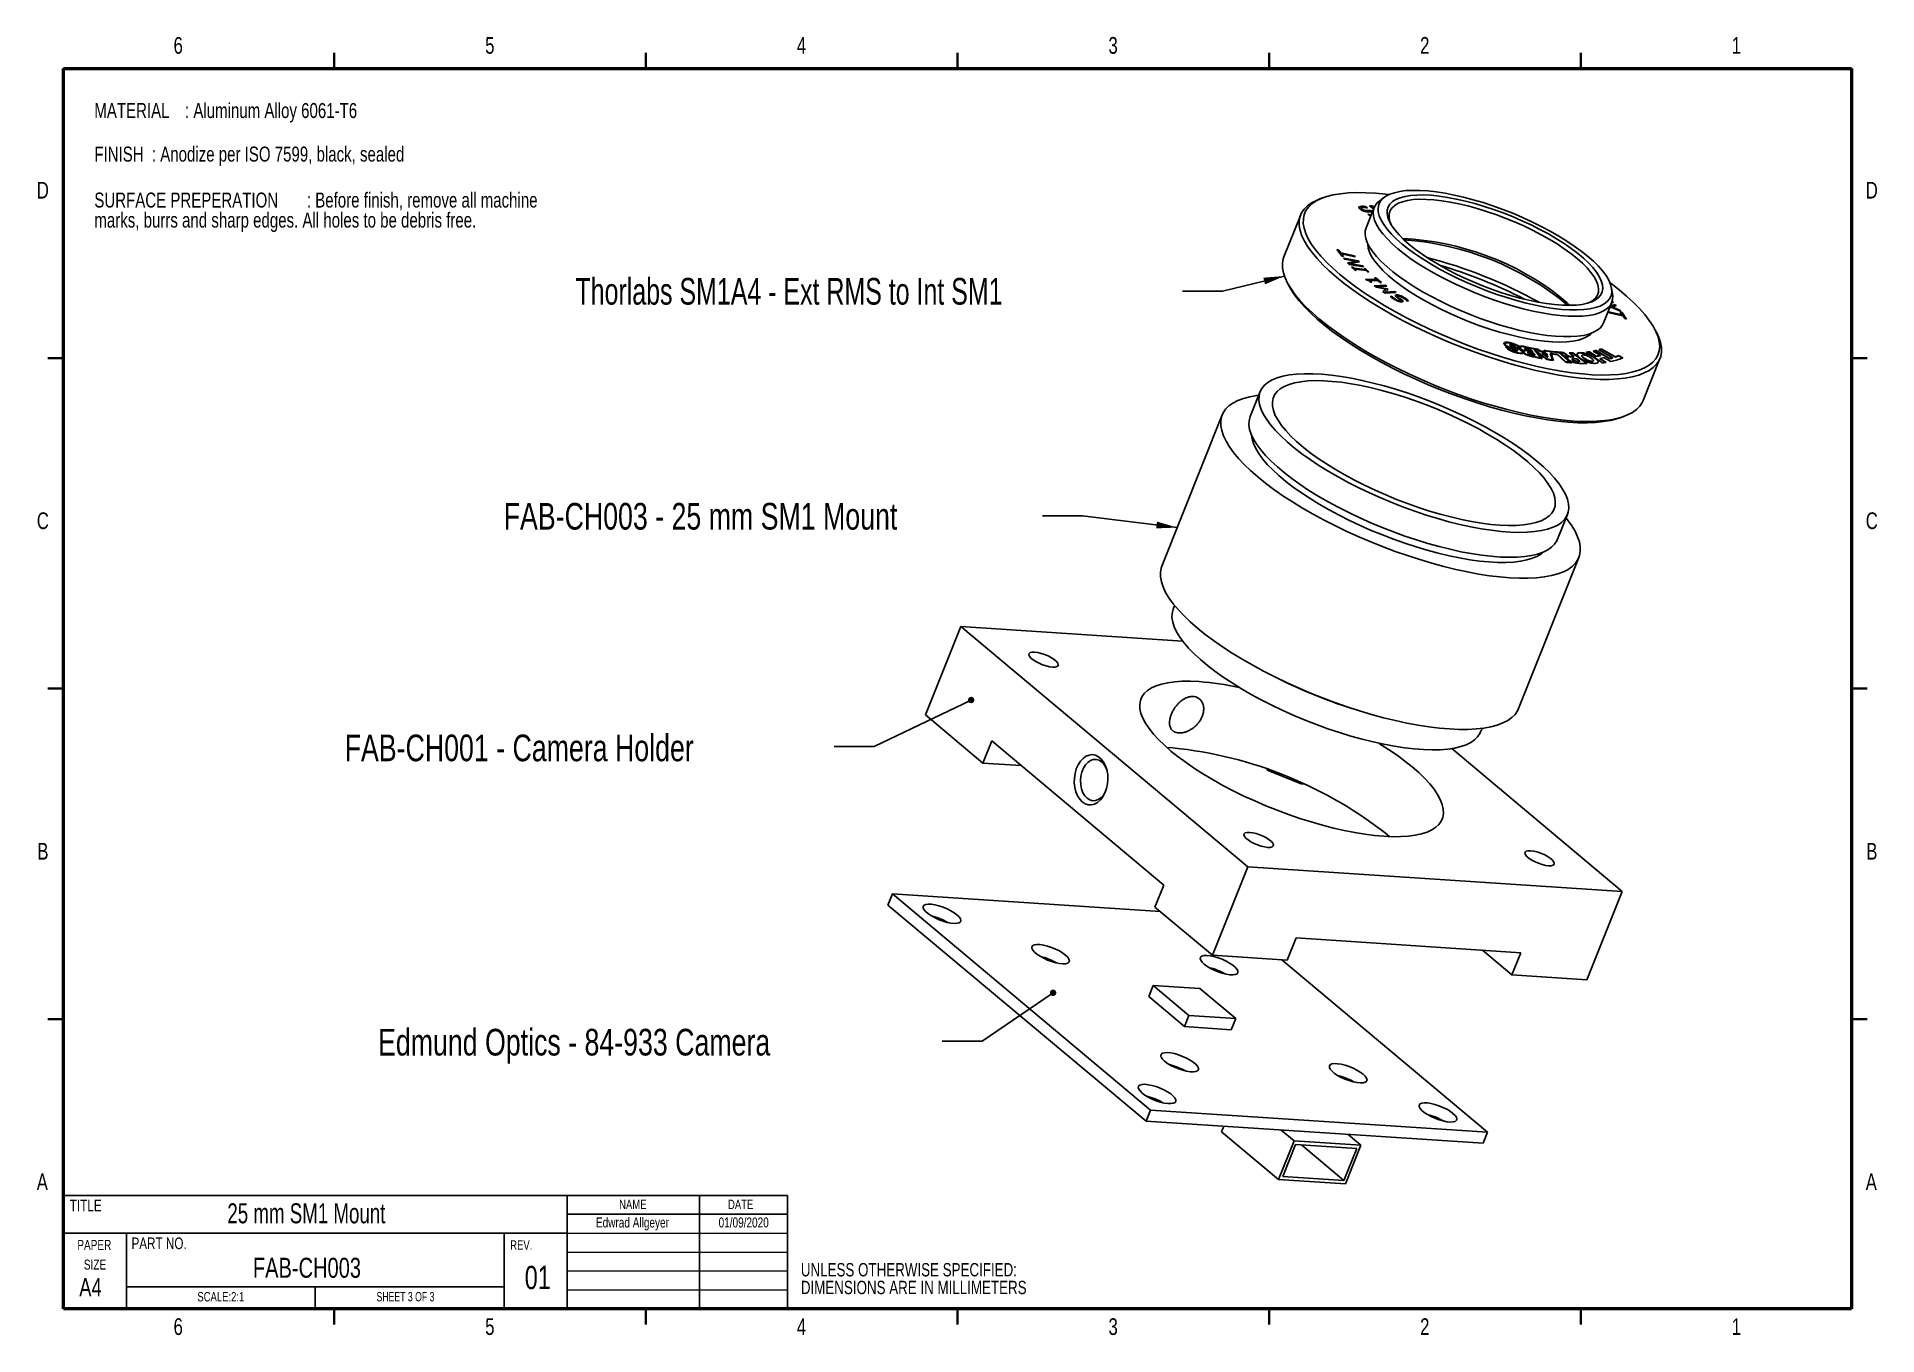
# Paper-space layout 'Sheet3' of a CAD drawing. Header units: millimetres. Extents: x 2 to 295, y 2 to 209.
import ezdxf

# ---------------------------------------------------------------- set-up
doc = ezdxf.new("R2010")
doc.units = ezdxf.units.MM
doc.styles.add('SLDTEXTSTYLE0', font='TXT', dxfattribs={"width": 0.75})
doc.styles.add('SLDTEXTSTYLE1', font='TXT', dxfattribs={"width": 0.6875})
doc.styles.add('SLDTEXTSTYLE2', font='TXT', dxfattribs={"width": 0.7})
doc.dimstyles.new('SLDDIMSTYLE2', dxfattribs={"dimtxt": 0.18, "dimasz": 3.302, "dimexe": 0, "dimexo": 0.0625, "dimgap": 0, "dimtad": 0, "dimtih": 1, "dimtoh": 1, "dimdec": 0, "dimrnd": 1e-09, "dimzin": 0, "dimdsep": 46, "dimtxsty": 'Standard', "dimsah": 1, "dimcen": 0.09, "dimadec": 0, "dimazin": 0, "dimtfac": 3.302, "dimtdec": 0, "dimtofl": 0, "dimtmove": 0, "dimatfit": 3, "dimfxl": 1, "dimfrac": 2, "dimtolj": 1, "dimtzin": 0, "dimarcsym": 0})
doc.dimstyles.new('SLDDIMSTYLE6', dxfattribs={"dimtxt": 0.18, "dimasz": 1.016, "dimexe": 0, "dimexo": 0.0625, "dimgap": 0, "dimtad": 0, "dimtih": 1, "dimtoh": 1, "dimdec": 0, "dimrnd": 1e-09, "dimzin": 0, "dimdsep": 46, "dimtxsty": 'Standard', "dimblk1": 'DOT', "dimblk2": 'DOT', "dimsah": 1, "dimcen": 0.09, "dimadec": 0, "dimazin": 0, "dimtfac": 1.016, "dimtdec": 0, "dimtofl": 0, "dimtmove": 0, "dimatfit": 3, "dimldrblk": 'DOT', "dimfxl": 1, "dimfrac": 2, "dimtolj": 1, "dimtzin": 0, "dimarcsym": 0})

psp = doc.layouts.new('Sheet3')

# ---------------------------------------------------------------- texts
at = {"color": 7, "linetype": 'Continuous', "lineweight": 0}
for s, insert, char_height, attachment_point, style in [('6', (24.72, 208.49), 2.65, 2, 'SLDTEXTSTYLE0'), ('5', (74.22, 208.49), 2.65, 2, 'SLDTEXTSTYLE0'), ('4', (123.72, 208.49), 2.65, 2, 'SLDTEXTSTYLE0'), ('3', (173.22, 208.49), 2.65, 2, 'SLDTEXTSTYLE0'), ('2', (222.72, 208.49), 2.65, 2, 'SLDTEXTSTYLE0'), ('1', (272.22, 208.49), 2.65, 2, 'SLDTEXTSTYLE0'), ('D', (3.22, 185.49), 2.65, 2, 'SLDTEXTSTYLE0'), ('D', (293.72, 185.49), 2.65, 2, 'SLDTEXTSTYLE0'), ('Thorlabs SM1A4 - Ext RMS to Int SM1', (87.82, 170.22), 4.2333, 1, 'SLDTEXTSTYLE2'), ('FAB-CH003 - 25 mm SM1 Mount', (76.42, 134.49), 4.2333, 1, 'SLDTEXTSTYLE0'), ('C', (3.22, 132.99), 2.65, 2, 'SLDTEXTSTYLE0'), ('C', (293.72, 132.99), 2.65, 2, 'SLDTEXTSTYLE0'), ('FAB-CH001 - Camera Holder', (51.16, 97.7), 4.2333, 1, 'SLDTEXTSTYLE0'), ('B', (3.23, 80.49), 2.65, 2, 'SLDTEXTSTYLE0'), ('B', (293.73, 80.49), 2.65, 2, 'SLDTEXTSTYLE0'), ('Edmund Optics - 84-933 Camera', (56.46, 50.96), 4.2333, 1, 'SLDTEXTSTYLE0'), ('A', (3.14, 27.99), 2.65, 2, 'SLDTEXTSTYLE0'), ('A', (293.64, 27.99), 2.65, 2, 'SLDTEXTSTYLE0'), ('TITLE', (7.5, 23.82), 1.852, 1, 'SLDTEXTSTYLE0'), ('NAME', (96.93, 23.82), 1.5, 2, 'SLDTEXTSTYLE0'), ('DATE', (114.06, 23.82), 1.5, 2, 'SLDTEXTSTYLE0'), ('25 mm SM1 Mount', (45.08, 23.25), 3.175, 2, 'SLDTEXTSTYLE2'), ('Edwrad Allgeyer', (96.87, 21), 1.5875, 2, 'SLDTEXTSTYLE0'), ('01/09/2020', (114.54, 21), 1.587, 2, 'SLDTEXTSTYLE0'), ('PART NO.', (17.3, 17.82), 1.852, 1, 'SLDTEXTSTYLE0'), ('FAB-CH003', (45.17, 14.6), 3.175, 2, 'SLDTEXTSTYLE0'), ('REV.', (77.46, 17.37), 1.5, 1, 'SLDTEXTSTYLE0'), ('01', (81.83, 13.32), 3.704, 2, 'SLDTEXTSTYLE0'), ('A4', (9, 11.37), 2.91, 1, 'SLDTEXTSTYLE0'), ('SCALE:2:1', (31.49, 9.17), 1.5, 2, 'SLDTEXTSTYLE0'), ('SHEET 3 OF 3', (60.82, 9.17), 1.5, 2, 'SLDTEXTSTYLE1'), ('6', (24.72, 4.99), 2.65, 2, 'SLDTEXTSTYLE0'), ('5', (74.22, 4.99), 2.65, 2, 'SLDTEXTSTYLE0'), ('4', (123.72, 4.99), 2.65, 2, 'SLDTEXTSTYLE0'), ('3', (173.22, 4.99), 2.65, 2, 'SLDTEXTSTYLE0'), ('2', (222.72, 4.99), 2.65, 2, 'SLDTEXTSTYLE0'), ('1', (272.22, 4.99), 2.65, 2, 'SLDTEXTSTYLE0')]:
    psp.add_mtext(s, dxfattribs=dict(at, insert=insert, char_height=char_height, attachment_point=attachment_point, style=style))

# ---------------------------------------------------------------- blocks, each defined once
blk = doc.blocks.new('SW_NOTE_0_11')
at = {"color": 0, "linetype": 'Continuous', "lineweight": 0, "attachment_point": 1, "style": 'SLDTEXTSTYLE0'}
for s, insert, char_height in [('FINISH', (0, 3.07), 2.381), (': Anodize per ISO 7599, black, sealed', (9.14, 3.07), 2.3813)]:
    blk.add_mtext(s, dxfattribs=dict(at, insert=insert, char_height=char_height))
blk = doc.blocks.new('SW_NOTE_0_12')
at = {"color": 0, "linetype": 'Continuous', "lineweight": 0, "char_height": 2.3813, "attachment_point": 1, "style": 'SLDTEXTSTYLE0'}
for s, insert in [('SURFACE PREPERATION', (0, 3.07)), (': Before finish, remove all machine', (33.76, 3.07)), ('marks, burrs and sharp edges. All holes to be debris free.', (0, -0.11))]:
    blk.add_mtext(s, dxfattribs=dict(at, insert=insert))
blk = doc.blocks.new('SW_NOTE_0_13')
at = {"color": 0, "linetype": 'Continuous', "lineweight": 0, "attachment_point": 1, "style": 'SLDTEXTSTYLE0'}
for s, insert, char_height in [('MATERIAL', (0, 3.07), 2.381), (': Aluminum Alloy 6061-T6', (14.4, 3.07), 2.3813)]:
    blk.add_mtext(s, dxfattribs=dict(at, insert=insert, char_height=char_height))
blk = doc.blocks.new('SW_NOTE_0_14')
at = {"color": 0, "linetype": 'Continuous', "lineweight": 0, "char_height": 1.587, "attachment_point": 2, "style": 'SLDTEXTSTYLE0'}
for s, insert in [('PAPER', (3.15, 2.05)), ('SIZE', (3.26, -1.07))]:
    blk.add_mtext(s, dxfattribs=dict(at, insert=insert))
blk = doc.blocks.new('SW_NOTE_0_15')
at = {"color": 0, "linetype": 'Continuous', "lineweight": 0, "char_height": 2.1167, "attachment_point": 1, "style": 'SLDTEXTSTYLE0'}
for s, insert in [('UNLESS OTHERWISE SPECIFIED:', (0, 2.73)), ('DIMENSIONS ARE IN MILLIMETERS', (0, -0.09))]:
    blk.add_mtext(s, dxfattribs=dict(at, insert=insert))
blk = doc.blocks.new('_Dot')
at = {"color": 0, "linetype": 'ByBlock', "lineweight": -2}
blk.add_line((-0.5, 0), (-1, 0), dxfattribs=at)
at = {"color": 0, "linetype": 'ByBlock', "const_width": 0.5}
blk.add_lwpolyline([(-0.25, 0, 1), (0.25, 0, 1)], format="xyb", close=True, dxfattribs=at)

# ---------------------------------------------------------------- linework, layer by layer
at = {"color": 7, "linetype": 'Continuous', "lineweight": 35}
for p, q in [((49.5, 203.5), (49.5, 206)), ((99, 203.5), (99, 206)), ((148.5, 206), (148.5, 203.5)), ((148.5, 203.5), (148.5, 206)), ((198, 203.5), (198, 206)), ((247.5, 203.5), (247.5, 206)), ((6.5, 157.5), (4, 157.5)), ((290.5, 157.5), (293, 157.5)), ((4, 105), (6.5, 105)), ((6.5, 105), (4, 105)), ((293, 105), (290.5, 105)), ((290.5, 105), (293, 105)), ((6.5, 52.5), (4, 52.5)), ((290.5, 52.5), (293, 52.5)), ((49.5, 6.5), (49.5, 4)), ((99, 6.5), (99, 4)), ((148.5, 4), (148.5, 6.5)), ((148.5, 6.5), (148.5, 4)), ((198, 6.5), (198, 4)), ((247.5, 6.5), (247.5, 4))]:
    psp.add_line(p, q, dxfattribs=at)
at = {"color": 7, "linetype": 'Continuous', "lineweight": 50}
for p, q in [((6.5, 6.5), (6.5, 203.5)), ((6.5, 203.5), (290.5, 203.5)), ((290.5, 203.5), (290.5, 6.5)), ((290.5, 6.5), (6.5, 6.5))]:
    psp.add_line(p, q, dxfattribs=at)
at = {"color": 7, "linetype": 'Continuous', "lineweight": 25}
for p, q in [((206.66, 182.99), (206.06, 182.78)), ((212.26, 181.42), (212.51, 181.54)), ((212.51, 181.54), (212.52, 181.59)), ((213.26, 181.53), (213.28, 181.57)), ((213.26, 181.53), (213.53, 181.36)), ((213.28, 181.57), (213.63, 181.35)), ((214.68, 181.41), (213.39, 178.17)), ((213.63, 181.35), (213.62, 181.35)), ((213.92, 181.67), (214.29, 181.68)), ((214.59, 181.19), (213.92, 181.67)), ((213.98, 181.63), (214.28, 181.64)), ((214.28, 181.64), (214.29, 181.68)), ((214.28, 181.64), (214.69, 181.44)), ((214.29, 181.68), (214.71, 181.48)), ((214.44, 181.43), (214.46, 181.47)), ((214.44, 181.43), (214.63, 181.29)), ((214.46, 181.47), (214.65, 181.34)), ((214.67, 181.37), (214.46, 181.47)), ((216.31, 183.05), (215.56, 182.49)), ((203.01, 180.26), (200.33, 173.57)), ((212.72, 181.09), (212.73, 181.13)), ((213.32, 180.9), (213.34, 180.94)), ((213.7, 180.34), (213.71, 180.35)), ((214.08, 180.1), (213.7, 180.34)), ((213.71, 180.35), (214.22, 180.25)), ((213.71, 180.34), (213.71, 180.35)), ((213.79, 180.28), (214.2, 180.21)), ((213.88, 180.89), (213.9, 180.93)), ((214.16, 180.09), (214.08, 180.1)), ((208.77, 174.72), (209.06, 174.66)), ((209.52, 173.68), (208.77, 174.72)), ((208.81, 174.66), (209.05, 174.61)), ((209.05, 174.61), (209.06, 174.66)), ((209.05, 174.61), (209.36, 174.17)), ((209.06, 174.66), (209.38, 174.22)), ((209.36, 174.17), (209.38, 174.22)), ((209.36, 174.17), (211.52, 173.7)), ((209.38, 174.22), (211.54, 173.75)), ((209.48, 174.01), (209.5, 174.05)), ((209.48, 174.01), (209.76, 173.62)), ((209.5, 174.05), (209.82, 173.61)), ((211.66, 173.58), (209.5, 174.05)), ((209.82, 173.61), (209.52, 173.68)), ((209.8, 173.36), (212.13, 172.97)), ((209.95, 173.19), (209.8, 173.36)), ((209.85, 173.3), (212.11, 172.93)), ((211.85, 172.88), (209.95, 173.19)), ((210.44, 172.65), (211.85, 172.88)), ((210.69, 172.38), (210.44, 172.65)), ((210.48, 172.61), (211.84, 172.83)), ((210.76, 172.46), (210.78, 172.51)), ((212.33, 172.76), (210.78, 172.51)), ((210.78, 172.51), (212.86, 172.16)), ((211.52, 173.7), (211.54, 173.75)), ((211.52, 173.7), (211.6, 173.6)), ((211.54, 173.75), (211.66, 173.58)), ((211.84, 172.83), (211.85, 172.88)), ((212.11, 172.93), (212.13, 172.97)), ((212.11, 172.93), (212.28, 172.75)), ((212.13, 172.97), (212.33, 172.76)), ((200.81, 169.64), (201.09, 169.07)), ((213.01, 172), (210.69, 172.38)), ((210.76, 172.46), (212.85, 172.12)), ((211.07, 171.96), (211.3, 171.93)), ((211.6, 171.46), (211.07, 171.96)), ((211.13, 171.91), (211.28, 171.89)), ((211.28, 171.89), (211.3, 171.93)), ((211.28, 171.89), (211.46, 171.72)), ((211.3, 171.93), (211.48, 171.77)), ((211.46, 171.72), (211.48, 171.77)), ((211.46, 171.72), (213.24, 171.51)), ((211.48, 171.77), (213.26, 171.56)), ((211.83, 171.43), (211.6, 171.46)), ((211.63, 171.56), (211.65, 171.6)), ((211.63, 171.56), (211.75, 171.44)), ((211.65, 171.6), (211.83, 171.43)), ((213.43, 171.39), (211.65, 171.6)), ((212.85, 172.12), (212.86, 172.16)), ((212.85, 172.12), (212.95, 172.01)), ((212.86, 172.16), (213.01, 172)), ((213.08, 171.72), (213.3, 171.7)), ((213.26, 171.56), (213.08, 171.72)), ((213.14, 171.67), (213.29, 171.65)), ((213.24, 171.51), (213.26, 171.56)), ((213.29, 171.65), (213.3, 171.7)), ((213.29, 171.65), (213.76, 171.2)), ((213.3, 171.7), (213.83, 171.2)), ((213.31, 170.02), (215.1, 169.96)), ((213.48, 169.88), (213.31, 170.02)), ((213.37, 169.97), (215.08, 169.92)), ((213.61, 171.22), (213.43, 171.39)), ((213.83, 171.2), (213.61, 171.22)), ((213.96, 169.79), (213.98, 169.83)), ((213.96, 169.79), (214.25, 169.57)), ((213.98, 169.83), (214.32, 169.56)), ((215.32, 169.79), (213.98, 169.83)), ((214.32, 169.56), (214.15, 169.57)), ((214.76, 170.23), (214.96, 170.22)), ((215.1, 169.96), (214.76, 170.23)), ((214.82, 170.18), (214.94, 170.18)), ((214.94, 170.18), (214.96, 170.22)), ((214.94, 170.18), (215.79, 169.51)), ((214.96, 170.22), (215.86, 169.51)), ((215.08, 169.92), (215.1, 169.96)), ((215.66, 169.52), (215.32, 169.79)), ((214.7, 168.98), (216.45, 169.07)), ((215.05, 168.74), (214.7, 168.98)), ((214.76, 168.94), (216.43, 169.03)), ((216.52, 168.45), (215.05, 168.74)), ((215.17, 168.77), (215.19, 168.82)), ((215.17, 168.77), (216.74, 168.46)), ((216.7, 168.9), (215.19, 168.82)), ((215.19, 168.82), (216.75, 168.51)), ((215.86, 169.51), (215.66, 169.52)), ((216.06, 168.04), (216.52, 168.45)), ((216.41, 167.79), (216.06, 168.04)), ((216.07, 168.03), (216.5, 168.4)), ((216.39, 167.93), (217.9, 168.02)), ((216.39, 167.93), (216.41, 167.98)), ((216.91, 168.4), (216.41, 167.98)), ((216.41, 167.98), (217.91, 168.06)), ((218.16, 167.89), (216.41, 167.79)), ((216.43, 169.03), (216.45, 169.07)), ((216.43, 169.03), (216.62, 168.9)), ((216.45, 169.07), (216.7, 168.9)), ((216.5, 168.4), (216.52, 168.45)), ((216.74, 168.46), (216.75, 168.51)), ((216.74, 168.46), (216.87, 168.37)), ((216.75, 168.51), (216.91, 168.4)), ((217.23, 167.25), (217.46, 167.29)), ((217.25, 167.3), (217.48, 167.34)), ((217.46, 167.29), (217.48, 167.34)), ((217.46, 167.29), (217.48, 167.28)), ((217.48, 167.34), (217.5, 167.32)), ((217.48, 167.28), (217.5, 167.32)), ((217.9, 168.02), (217.91, 168.06)), ((217.9, 168.02), (218.09, 167.89)), ((217.91, 168.06), (218.16, 167.89)), ((218.05, 166.81), (218.07, 166.85)), ((218.16, 167.48), (218.17, 167.53)), ((218.52, 167.1), (218.54, 167.15)), ((218.7, 167.41), (218.71, 167.45)), ((218.95, 166.78), (218.97, 166.83)), ((219.46, 167.05), (219.48, 167.09)), ((252.53, 167.72), (252.37, 168.64)), ((218.79, 166.54), (218.81, 166.58)), ((219.89, 166.55), (219.87, 166.57)), ((220.14, 166.6), (219.89, 166.55)), ((251.13, 163.09), (252.42, 166.33)), ((251.91, 164.84), (254.06, 164.36)), ((252.02, 164.68), (251.91, 164.84)), ((251.95, 164.79), (254.04, 164.32)), ((254.17, 164.2), (252.02, 164.68)), ((252.35, 165.57), (252.08, 165.49)), ((252.18, 165.74), (252.94, 165.95)), ((252.2, 165.78), (252.96, 165.99)), ((253.89, 164.92), (252.35, 165.57)), ((252.43, 166.33), (252.42, 166.33)), ((252.68, 166.3), (252.43, 166.33)), ((252.46, 166.44), (252.61, 166.3)), ((252.46, 165.58), (252.47, 165.63)), ((252.46, 165.58), (253.7, 165.08)), ((253.13, 165.79), (252.47, 165.63)), ((252.47, 165.63), (253.71, 165.12)), ((252.48, 166.49), (252.68, 166.3)), ((252.94, 165.95), (252.96, 165.99)), ((252.94, 165.95), (253.09, 165.78)), ((252.96, 165.99), (253.13, 165.79)), ((253.7, 165.08), (253.71, 165.12)), ((253.7, 165.08), (253.8, 164.96)), ((253.71, 165.12), (253.89, 164.92)), ((253.75, 164.8), (254.05, 164.74)), ((254.06, 164.36), (253.75, 164.8)), ((253.79, 164.74), (254.03, 164.69)), ((254.03, 164.69), (254.05, 164.74)), ((254.03, 164.69), (254.71, 163.71)), ((254.04, 164.32), (254.06, 164.36)), ((254.05, 164.74), (254.77, 163.69)), ((254.47, 163.76), (254.17, 164.2)), ((254.77, 163.69), (254.47, 163.76)), ((259.61, 161.38), (259.33, 161.95)), ((235.45, 159.66), (235.47, 159.75)), ((235.45, 159.66), (235.47, 159.7)), ((235.47, 159.7), (235.48, 159.8)), ((235.74, 159.14), (235.76, 159.18)), ((235.8, 159.97), (235.82, 160.01)), ((235.88, 159.96), (235.9, 160)), ((236.4, 159.5), (236.38, 159.44)), ((236.38, 159.44), (236.39, 159.49)), ((236.47, 159.05), (236.49, 159.09)), ((236.7, 158.96), (236.47, 159.05)), ((236.47, 159), (236.49, 159.04)), ((236.58, 159.5), (236.6, 159.54)), ((236.68, 158.92), (236.7, 158.96)), ((236.72, 158.86), (236.74, 158.91)), ((237.01, 158.73), (237.02, 158.77)), ((237.03, 159.65), (237.05, 159.7)), ((237.14, 159.12), (237.15, 159.17)), ((237.16, 159.11), (237.18, 159.16)), ((237.31, 159.06), (237.16, 159.11)), ((237.33, 159.1), (237.18, 159.16)), ((237.18, 158.37), (237.2, 158.42)), ((237.23, 159.15), (237.25, 159.19)), ((237.27, 158.68), (237.28, 158.73)), ((237.31, 159.06), (237.33, 159.1)), ((237.44, 158.64), (237.45, 158.68)), ((237.78, 159.26), (237.79, 159.31)), ((237.9, 159.12), (237.92, 159.19)), ((237.95, 158.97), (237.96, 159.01)), ((238.23, 158.54), (238.25, 158.59)), ((238.26, 158.61), (238.25, 158.59)), ((238.34, 158.62), (238.26, 158.59)), ((238.36, 158.67), (238.27, 158.63)), ((238.34, 158.62), (238.36, 158.67)), ((238.41, 158.38), (238.43, 158.42)), ((238.51, 159.3), (238.53, 159.34)), ((238.74, 158.91), (238.72, 158.85)), ((238.73, 158.82), (238.75, 158.86)), ((238.84, 158.95), (238.86, 159)), ((239.11, 158.62), (239.13, 158.67)), ((239.24, 158.34), (239.22, 158.28)), ((239.22, 158.29), (239.23, 158.26)), ((239.23, 158.26), (239.25, 158.3)), ((239.3, 158.38), (239.32, 158.43)), ((239.67, 158.55), (239.48, 158.8)), ((239.55, 158.8), (239.56, 158.84)), ((239.8, 158.46), (239.55, 158.8)), ((239.55, 158.1), (239.56, 158.15)), ((239.86, 158.45), (239.56, 158.84)), ((239.65, 158.51), (239.67, 158.55)), ((240.04, 158.05), (239.89, 158.24)), ((239.97, 158.24), (239.99, 158.28)), ((239.97, 158.24), (240.18, 157.95)), ((239.99, 158.28), (240.24, 157.94)), ((240.02, 158), (240.04, 158.05)), ((240.08, 158.87), (241.16, 157.52)), ((240.55, 158.37), (240.57, 158.41)), ((241.32, 157.43), (240.55, 158.37)), ((241.38, 157.42), (240.57, 158.41)), ((240.65, 158.84), (241.06, 158.56)), ((240.67, 158.86), (240.69, 158.9)), ((241.04, 158.59), (240.67, 158.86)), ((241.06, 158.63), (240.69, 158.9)), ((241.04, 158.59), (241.06, 158.63)), ((241.56, 158.15), (241.58, 158.2)), ((241.69, 158.73), (241.75, 158.52)), ((241.73, 158.47), (241.75, 158.52)), ((241.84, 158.6), (241.86, 158.64)), ((241.88, 158.43), (241.84, 158.6)), ((241.9, 158.42), (241.86, 158.64)), ((242.08, 158.13), (242.1, 158.18)), ((242.25, 157.65), (242.08, 158.13)), ((242.29, 157.65), (242.1, 158.18)), ((242.79, 158.12), (242.81, 158.16)), ((243.78, 158.04), (245.06, 156.85)), ((243.83, 158.04), (243.85, 158.09)), ((245.11, 156.87), (243.83, 158.04)), ((245.12, 156.91), (243.85, 158.09)), ((244.09, 158.37), (245.82, 156.85)), ((244.21, 158.31), (244.23, 158.36)), ((245.99, 156.75), (244.21, 158.31)), ((246.07, 156.75), (244.23, 158.36)), ((244.73, 158.35), (244.74, 158.39)), ((245.12, 158.07), (245.14, 158.12)), ((246.44, 157.73), (245.65, 158.35)), ((246.24, 158.29), (246.26, 158.34)), ((246.24, 158.29), (248.44, 156.63)), ((246.26, 158.34), (248.52, 156.63)), ((247.33, 158.31), (247.35, 158.36)), ((250.95, 156.75), (248.36, 158.43)), ((248.84, 158.45), (248.86, 158.5)), ((248.84, 158.45), (249.94, 157.76)), ((248.86, 158.5), (249.96, 157.81)), ((250.62, 157.92), (249.48, 158.61)), ((249.91, 158.66), (249.93, 158.71)), ((249.91, 158.66), (252.1, 157.38)), ((249.93, 158.71), (252.12, 157.43)), ((252.61, 157.56), (250.36, 158.83)), ((250.61, 157.88), (250.62, 157.92)), ((250.73, 158.91), (250.74, 158.96)), ((250.73, 158.91), (253.02, 157.67)), ((250.74, 158.96), (253.04, 157.71)), ((253.48, 157.85), (253.5, 157.9)), ((253.48, 157.85), (254.16, 157.5)), ((253.5, 157.9), (254.18, 157.54)), ((239.73, 157.78), (239.75, 157.82)), ((241.14, 157.48), (241.16, 157.52)), ((242.08, 157.76), (242.1, 157.81)), ((242.18, 157.29), (242.2, 157.33)), ((242.95, 157.16), (242.97, 157.2)), ((245.11, 156.87), (245.12, 156.91)), ((245.49, 157.57), (245.5, 157.61)), ((245.5, 157.61), (245.5, 157.62)), ((245.8, 156.8), (245.82, 156.85)), ((245.92, 157.7), (245.94, 157.75)), ((246.21, 157.18), (246.22, 157.22)), ((246.42, 157.68), (246.44, 157.73)), ((246.79, 156.98), (246.81, 157.02)), ((247.37, 157), (246.88, 157.38)), ((247.35, 156.95), (247.37, 157)), ((248.01, 157.44), (248.03, 157.49)), ((249.28, 156.95), (249.3, 157)), ((249.64, 157.54), (249.66, 157.59)), ((249.94, 157.76), (249.96, 157.81)), ((250.54, 157.39), (250.56, 157.43)), ((250.54, 157.39), (251.46, 156.81)), ((250.56, 157.43), (251.53, 156.82)), ((252.25, 156.94), (251.24, 157.55)), ((252.1, 157.38), (252.12, 157.43)), ((252.59, 157.52), (252.61, 157.56)), ((253.02, 157.67), (253.04, 157.71)), ((257.41, 150.76), (260.08, 157.44)), ((196.57, 152.17), (194.99, 148.22)), ((190.55, 148.46), (180.96, 124.45)), ((253.76, 148.02), (254.36, 148.23)), ((243.81, 128.71), (245.39, 132.65)), ((237.6, 101.82), (247.2, 125.83)), ((182.99, 118.2), (182.76, 117.63)), ((143.44, 100.82), (149.05, 114.86)), ((194.59, 76.7), (149.05, 114.86)), ((149.05, 114.86), (184.26, 112.55)), ((152.55, 93.18), (143.44, 100.82)), ((153.95, 96.69), (152.55, 93.18)), ((181.28, 73.8), (153.95, 96.69)), ((231.59, 98.11), (231.81, 98.68)), ((182.69, 95.59), (181.77, 95.63)), ((227.02, 95.47), (254.08, 72.8)), ((152.55, 93.18), (158.61, 92.79)), ((197.57, 92.22), (197.86, 91.98)), ((197.86, 91.98), (197.9, 92.1)), ((203.11, 89.87), (197.86, 91.98)), ((203.15, 89.99), (203.11, 89.87)), ((203.11, 89.87), (203.48, 89.85)), ((188.98, 62.66), (194.59, 76.7)), ((254.08, 72.8), (194.59, 76.7)), ((181.28, 73.8), (179.87, 70.29)), ((138.17, 72.39), (137.46, 70.63)), ((137.46, 70.63), (178.46, 36.29)), ((138.17, 72.39), (179.16, 38.04)), ((180.69, 69.6), (138.17, 72.39)), ((188.98, 62.66), (179.87, 70.29)), ((248.47, 58.76), (254.08, 72.8)), ((202.28, 65.39), (200.88, 61.88)), ((237.97, 63.05), (202.28, 65.39)), ((200.88, 61.88), (188.98, 62.66)), ((232.69, 34.54), (199.99, 61.94)), ((231.91, 63.45), (236.57, 59.54)), ((237.97, 63.05), (236.57, 59.54)), ((248.47, 58.76), (236.57, 59.54)), ((179.57, 57.85), (178.87, 56.09)), ((178.87, 56.09), (184.56, 51.32)), ((179.57, 57.85), (185.26, 53.08)), ((187, 57.36), (179.57, 57.85)), ((192.7, 52.59), (187, 57.36)), ((185.26, 53.08), (184.56, 51.32)), ((185.26, 53.08), (192.7, 52.59)), ((184.56, 51.32), (191.99, 50.83)), ((192.7, 52.59), (191.99, 50.83)), ((179.16, 38.04), (178.46, 36.29)), ((179.16, 38.04), (232.69, 34.54)), ((178.46, 36.29), (231.99, 32.78)), ((190.44, 34.62), (190.79, 35.48)), ((199.51, 27.02), (190.44, 34.62)), ((199.51, 27.02), (201.97, 33.17)), ((201.97, 33.17), (199.92, 34.88)), ((200.17, 27.52), (202.2, 32.61)), ((212.58, 32.47), (201.97, 33.17)), ((211.92, 31.97), (202.2, 32.61)), ((203.13, 32.55), (209.89, 26.88)), ((210.13, 26.33), (212.58, 32.47)), ((210.53, 34.19), (212.58, 32.47)), ((232.69, 34.54), (231.99, 32.78)), ((209.89, 26.88), (211.92, 31.97)), ((210.13, 26.33), (199.51, 27.02)), ((209.89, 26.88), (200.17, 27.52)), ((6.5, 24.5), (86.5, 24.5)), ((86.5, 24.5), (86.5, 18.5)), ((86.5, 24.5), (107.5, 24.5)), ((107.5, 24.5), (107.5, 6.5)), ((107.5, 24.5), (121.5, 24.5)), ((121.5, 24.5), (121.5, 6.5)), ((86.5, 21.5), (121.5, 21.5)), ((6.5, 18.5), (16.5, 18.5)), ((16.5, 18.5), (16.5, 6.5)), ((16.5, 18.5), (76.5, 18.5)), ((76.5, 6.5), (76.5, 18.5)), ((76.5, 18.5), (86.5, 18.5)), ((86.5, 18.5), (86.5, 6.5)), ((16.5, 10), (76.5, 10)), ((46.5, 10), (46.5, 6.5))]:
    psp.add_line(p, q, dxfattribs=at)
at = {"color": 7, "linetype": 'Continuous', "lineweight": 18}
for p, q in [((86.5, 18.5), (121.5, 18.5)), ((86.5, 15.5), (121.5, 15.5)), ((86.5, 12.5), (121.5, 12.5)), ((86.5, 9.5), (121.5, 9.5))]:
    psp.add_line(p, q, dxfattribs=at)
at = {"color": 7, "linetype": 'Continuous', "lineweight": 25, "flags": 128}
for points in [[(208.69, 170.35), (207.55, 171.34), (206.52, 172.33), (205.61, 173.3), (204.82, 174.25), (204.15, 175.17), (203.61, 176.06), (203.2, 176.92), (202.93, 177.75), (202.78, 178.53), (202.78, 179.26), (202.9, 179.95), (203.16, 180.59), (203.55, 181.17), (204.07, 181.69), (204.72, 182.15), (205.5, 182.55), (206.06, 182.78)], [(217.05, 183.47), (216.52, 183.53), (214.91, 183.69), (213.37, 183.77), (211.93, 183.79), (210.58, 183.73), (209.33, 183.61), (208.19, 183.42), (207.16, 183.16), (206.25, 182.84), (205.46, 182.45), (204.79, 182), (204.26, 181.49), (203.85, 180.92), (203.58, 180.29), (203.44, 179.61), (203.43, 178.89), (203.56, 178.11), (203.83, 177.3), (204.22, 176.45), (204.75, 175.56), (205.41, 174.64), (206.19, 173.7), (207.09, 172.74), (208.11, 171.76), (209.25, 170.77)], [(218.44, 174.86), (217.53, 175.67), (216.73, 176.47), (216.04, 177.24), (215.48, 178), (215.04, 178.72), (214.74, 179.41), (214.57, 180.06), (214.53, 180.67), (214.62, 181.23), (214.85, 181.74), (215.2, 182.19), (215.56, 182.49)], [(219.13, 175.61), (220.14, 174.81), (221.25, 174), (222.45, 173.2), (223.73, 172.41), (225.08, 171.63), (226.5, 170.88), (227.97, 170.15), (229.49, 169.46), (231.03, 168.8), (232.6, 168.19), (234.17, 167.62), (235.74, 167.1), (237.3, 166.64), (238.83, 166.24), (240.33, 165.89), (241.78, 165.61), (243.18, 165.39), (244.51, 165.24), (245.76, 165.16), (246.92, 165.15), (247.99, 165.2), (248.96, 165.33), (249.82, 165.52), (250.56, 165.77), (251.19, 166.09), (251.69, 166.47), (252.06, 166.91), (252.3, 167.41), (252.41, 167.96), (252.38, 168.55), (252.22, 169.19), (251.93, 169.87), (251.51, 170.59), (250.96, 171.33), (250.29, 172.1), (249.5, 172.88), (248.59, 173.68), (247.58, 174.49), (246.47, 175.29), (245.27, 176.09), (243.99, 176.88), (242.64, 177.66), (241.22, 178.41), (239.75, 179.14), (238.24, 179.83), (236.69, 180.49), (235.13, 181.1), (233.55, 181.67), (231.98, 182.19), (230.42, 182.65), (228.89, 183.05), (227.39, 183.4), (225.94, 183.68), (224.54, 183.9), (223.22, 184.05), (221.97, 184.13), (220.8, 184.14), (219.73, 184.09), (218.76, 183.96), (217.9, 183.77), (217.16, 183.52), (216.53, 183.2), (216.03, 182.82), (215.66, 182.38), (215.42, 181.88), (215.31, 181.33), (215.34, 180.74), (215.5, 180.1), (215.79, 179.42), (216.21, 178.7), (216.76, 177.96), (217.44, 177.19), (218.23, 176.41), (219.13, 175.61)], [(220.26, 175.54), (219.4, 176.3), (218.64, 177.06), (218.01, 177.79), (217.5, 178.5), (217.11, 179.19), (216.86, 179.83), (216.74, 180.44), (216.76, 180.99), (216.91, 181.5), (217.19, 181.96), (217.6, 182.36), (218.14, 182.7), (218.81, 182.97), (219.59, 183.18), (220.48, 183.33), (221.48, 183.4), (222.57, 183.41), (223.75, 183.35), (225.01, 183.22), (226.34, 183.02), (227.73, 182.76), (229.17, 182.43), (230.65, 182.04), (232.15, 181.6), (233.66, 181.1), (235.17, 180.55), (236.68, 179.96), (238.16, 179.32), (239.61, 178.64), (241.01, 177.94), (242.36, 177.21), (243.64, 176.46), (244.84, 175.69), (245.96, 174.92), (246.99, 174.14), (247.91, 173.37), (248.72, 172.61), (249.41, 171.86), (249.99, 171.14), (250.43, 170.44), (250.75, 169.78), (250.94, 169.15), (250.99, 168.57), (250.9, 168.03), (250.69, 167.55), (250.34, 167.12), (249.86, 166.75), (249.26, 166.45), (248.54, 166.2), (247.7, 166.03), (246.76, 165.92), (245.71, 165.88), (244.57, 165.9), (243.35, 166), (242.05, 166.16), (240.69, 166.39), (239.27, 166.69), (237.82, 167.04), (236.33, 167.46), (234.82, 167.93), (233.31, 168.46), (231.8, 169.03), (230.3, 169.65), (228.83, 170.31), (227.41, 171), (226.03, 171.71), (224.72, 172.46), (223.47, 173.22), (222.31, 173.99), (221.24, 174.76), (220.26, 175.54)], [(248.71, 166.25), (248.86, 166.32), (249.41, 166.64), (249.84, 167.03), (250.14, 167.47), (250.3, 167.97), (250.33, 168.51), (250.22, 169.11), (249.99, 169.74), (249.62, 170.41), (249.12, 171.11), (248.5, 171.83), (247.76, 172.58), (246.9, 173.33), (245.94, 174.1), (244.88, 174.86), (243.73, 175.62), (242.5, 176.37), (241.2, 177.1), (239.84, 177.81), (238.43, 178.48), (236.98, 179.13), (235.5, 179.73), (234.01, 180.29), (232.52, 180.8), (231.03, 181.26), (229.57, 181.66), (228.14, 182), (226.76, 182.28), (225.43, 182.49), (224.16, 182.63), (222.98, 182.71), (221.88, 182.72), (220.87, 182.66), (219.97, 182.53), (219.18, 182.34), (218.5, 182.08), (217.95, 181.75), (217.53, 181.37), (217.23, 180.93), (217.07, 180.43), (217.04, 179.88), (217.14, 179.29), (217.32, 178.8)], [(251.13, 163.09), (250.96, 162.77), (250.61, 162.31), (250.12, 161.92), (249.51, 161.59), (248.78, 161.31), (247.93, 161.11), (246.97, 160.97), (245.91, 160.9), (244.75, 160.9), (243.51, 160.96), (242.18, 161.1), (240.79, 161.3), (239.34, 161.56), (237.83, 161.89), (236.29, 162.28), (234.72, 162.73), (233.13, 163.24), (231.54, 163.8), (229.95, 164.4), (228.38, 165.05), (226.83, 165.74), (225.33, 166.46), (223.87, 167.21), (222.47, 167.99), (221.14, 168.78), (219.88, 169.59), (218.72, 170.4), (217.65, 171.22), (216.68, 172.03), (215.82, 172.83), (215.07, 173.62), (214.45, 174.38), (213.95, 175.12), (213.58, 175.83), (213.34, 176.5), (213.23, 177.13), (213.26, 177.72), (213.39, 178.17)], [(249.23, 161.47), (249.03, 161.27), (248.52, 160.91), (247.88, 160.6), (247.12, 160.36), (246.25, 160.19), (245.27, 160.08), (244.19, 160.04), (243.02, 160.07), (241.76, 160.17), (240.43, 160.33), (239.04, 160.56), (237.59, 160.86), (236.1, 161.22), (234.58, 161.64), (233.03, 162.11), (231.48, 162.64), (229.92, 163.22), (228.38, 163.84), (226.87, 164.51), (225.39, 165.21), (223.96, 165.93), (222.58, 166.69), (221.28, 167.46), (220.05, 168.25), (218.9, 169.04), (217.86, 169.84), (216.91, 170.63), (216.07, 171.41), (215.35, 172.18), (214.75, 172.93), (214.28, 173.64), (213.94, 174.33), (213.73, 174.98), (213.65, 175.59), (213.65, 175.69)], [(200.33, 173.57), (200.23, 173.26), (200.1, 172.58), (200.11, 171.84), (200.26, 171.06), (200.53, 170.24), (200.94, 169.38), (201.48, 168.48), (202.15, 167.56), (202.94, 166.61), (203.85, 165.64), (204.88, 164.66), (206.02, 163.66), (207.27, 162.66), (208.62, 161.65), (210.06, 160.65), (211.59, 159.65), (213.2, 158.66), (214.88, 157.7), (216.63, 156.75), (218.44, 155.82), (220.29, 154.93), (222.19, 154.07), (224.11, 153.25), (226.06, 152.47), (228.02, 151.74), (229.99, 151.05), (231.95, 150.41), (233.89, 149.84), (235.82, 149.31), (237.71, 148.85), (239.56, 148.45), (241.35, 148.11), (243.1, 147.84), (244.77, 147.64), (246.37, 147.5), (247.89, 147.43), (249.32, 147.44), (250.65, 147.51), (251.89, 147.64), (253.01, 147.85), (254.03, 148.12), (254.92, 148.46), (255.7, 148.86), (256.35, 149.32), (256.87, 149.85), (257.26, 150.43), (257.41, 150.76)], [(252.53, 167.72), (252.58, 167.38), (252.55, 166.79), (252.39, 166.26), (252.1, 165.77), (251.67, 165.35), (251.13, 164.98), (250.45, 164.68), (249.66, 164.44), (248.76, 164.27), (247.75, 164.17), (246.64, 164.13), (245.43, 164.16), (244.15, 164.26), (242.79, 164.43), (241.37, 164.66), (239.89, 164.96), (238.36, 165.32), (236.8, 165.74), (235.22, 166.22), (233.63, 166.75), (232.04, 167.33), (230.46, 167.96), (228.9, 168.63), (227.37, 169.33), (225.89, 170.07), (224.46, 170.83), (223.09, 171.62), (221.8, 172.42), (220.58, 173.23), (219.46, 174.05), (218.44, 174.86)], [(259.61, 161.38), (259.89, 160.78), (260.16, 159.95), (260.31, 159.17), (260.31, 158.44), (260.19, 157.75), (259.93, 157.11), (259.54, 156.53), (259.02, 156.01), (258.37, 155.55), (257.59, 155.14), (256.7, 154.81), (255.68, 154.54), (254.56, 154.33), (253.33, 154.19), (251.99, 154.12), (250.56, 154.12), (249.04, 154.19), (247.44, 154.33), (245.77, 154.53), (244.03, 154.8), (242.23, 155.14), (240.38, 155.54), (238.49, 156), (236.57, 156.52), (234.62, 157.1), (232.66, 157.74), (230.7, 158.42), (228.73, 159.16), (226.79, 159.94), (224.86, 160.76), (222.97, 161.62), (221.11, 162.51), (219.3, 163.43), (217.56, 164.38), (215.87, 165.35), (214.26, 166.34), (212.73, 167.33), (211.29, 168.34), (209.94, 169.34), (208.69, 170.35)], [(209.25, 170.77), (210.49, 169.77), (211.83, 168.77), (213.27, 167.77), (214.79, 166.78), (216.4, 165.8), (218.08, 164.84), (219.82, 163.9), (221.62, 162.98), (223.47, 162.1), (225.36, 161.25), (227.27, 160.44), (229.21, 159.67), (231.16, 158.94), (233.12, 158.27), (235.07, 157.64), (237, 157.08), (238.9, 156.57), (240.77, 156.12), (242.6, 155.74), (244.38, 155.41), (246.1, 155.16), (247.75, 154.97), (249.32, 154.85), (250.8, 154.8), (252.2, 154.82), (253.5, 154.91), (254.7, 155.07), (255.78, 155.29), (256.75, 155.58), (257.61, 155.94), (258.34, 156.36), (258.94, 156.84), (259.41, 157.38), (259.75, 157.98), (259.96, 158.63), (260.03, 159.34), (259.97, 160.09), (259.77, 160.88), (259.44, 161.71), (258.98, 162.58), (258.38, 163.49), (257.66, 164.42), (256.82, 165.37), (255.86, 166.34), (254.78, 167.33), (253.59, 168.32), (252.3, 169.32), (252.13, 169.45)], [(253.76, 148.02), (253.25, 147.85), (252.22, 147.59), (251.08, 147.4), (249.84, 147.28), (248.49, 147.23), (247.04, 147.24), (245.51, 147.33), (243.9, 147.48), (242.22, 147.7), (240.47, 147.99), (238.67, 148.34), (236.81, 148.76), (234.92, 149.24), (233, 149.77), (231.06, 150.37), (229.11, 151.02), (227.16, 151.72), (225.21, 152.47), (223.28, 153.26), (221.38, 154.09), (219.51, 154.96), (217.68, 155.86), (215.91, 156.79), (214.2, 157.74), (212.56, 158.71), (210.99, 159.7), (209.51, 160.69), (208.12, 161.69), (206.83, 162.69), (205.64, 163.69), (204.56, 164.67), (203.6, 165.64), (202.75, 166.6), (202.03, 167.53), (201.44, 168.43), (201.09, 169.07)], [(244.41, 167.09), (245.26, 166.34), (245.73, 165.88)], [(240.53, 141.13), (239.37, 142.06), (238.11, 142.99), (236.76, 143.92), (235.32, 144.84), (233.8, 145.75), (232.21, 146.64), (230.56, 147.5), (228.86, 148.34), (227.12, 149.14), (225.34, 149.91), (223.54, 150.64), (221.72, 151.32), (219.9, 151.96), (218.09, 152.54), (216.29, 153.07), (214.52, 153.53), (212.78, 153.94), (211.09, 154.29), (209.45, 154.57), (207.88, 154.78), (206.38, 154.92), (204.95, 155), (203.62, 155.01), (202.37, 154.95), (201.23, 154.82), (200.2, 154.63), (199.28, 154.36), (198.48, 154.03), (197.81, 153.64), (197.25, 153.19), (196.83, 152.68), (196.54, 152.11), (196.39, 151.49), (196.37, 150.82), (196.48, 150.1), (196.73, 149.34), (197.11, 148.55), (197.62, 147.72), (198.25, 146.86), (199.01, 145.97), (199.9, 145.07), (200.89, 144.15), (202, 143.23), (203.21, 142.3), (204.51, 141.37), (205.91, 140.44), (207.39, 139.53), (208.94, 138.63), (210.56, 137.75), (212.24, 136.9), (213.96, 136.08), (215.72, 135.29), (217.51, 134.54), (219.32, 133.83), (221.14, 133.18), (222.96, 132.57), (224.77, 132.01), (226.55, 131.51), (228.31, 131.08), (230.02, 130.7), (231.69, 130.39), (233.3, 130.14), (234.84, 129.96), (236.3, 129.85), (237.69, 129.81), (238.98, 129.83), (240.17, 129.93), (241.25, 130.09), (242.23, 130.32), (243.09, 130.62), (243.83, 130.98), (244.44, 131.4), (244.93, 131.88), (245.28, 132.42), (245.51, 133.02), (245.6, 133.66), (245.55, 134.36), (245.37, 135.1), (245.06, 135.87), (244.61, 136.69), (244.04, 137.53), (243.34, 138.4), (242.52, 139.3), (241.58, 140.21), (240.53, 141.13)], [(234.64, 130.96), (233.22, 131.09), (231.72, 131.28), (230.16, 131.54), (228.54, 131.87), (226.88, 132.26), (225.18, 132.71), (223.46, 133.21), (221.72, 133.78), (219.97, 134.39), (218.24, 135.06), (216.52, 135.76), (214.82, 136.51), (213.17, 137.3), (211.56, 138.11), (210, 138.95), (208.52, 139.81), (207.11, 140.69), (205.78, 141.57), (204.54, 142.47), (203.4, 143.36), (202.37, 144.24), (201.45, 145.12), (200.65, 145.98), (199.96, 146.81), (199.41, 147.62), (198.98, 148.4), (198.69, 149.15), (198.53, 149.85), (198.51, 150.51), (198.62, 151.12), (198.87, 151.67), (199.25, 152.18), (199.76, 152.62), (200.39, 153), (201.16, 153.32), (202.04, 153.57), (203.03, 153.75), (204.13, 153.87), (205.34, 153.92), (206.63, 153.9), (208.02, 153.8), (209.48, 153.65), (211.01, 153.42), (212.6, 153.13), (214.24, 152.77), (215.92, 152.35), (217.64, 151.87), (219.37, 151.33), (221.11, 150.74), (222.85, 150.1), (224.58, 149.42), (226.29, 148.69), (227.97, 147.92), (229.6, 147.12), (231.18, 146.29), (232.7, 145.44), (234.16, 144.57), (235.53, 143.69), (236.81, 142.8), (238, 141.91), (239.09, 141.02), (240.06, 140.14), (240.93, 139.27), (241.67, 138.42), (242.29, 137.6), (242.78, 136.8), (243.14, 136.04), (243.36, 135.32), (243.45, 134.64), (243.41, 134), (243.23, 133.42), (242.92, 132.89), (242.47, 132.42), (241.9, 132.01), (241.2, 131.66), (240.38, 131.37), (239.44, 131.15), (238.39, 131), (237.24, 130.92), (235.98, 130.91), (234.64, 130.96)], [(196.34, 151.6), (196.04, 151.56), (194.92, 151.35), (193.91, 151.08), (193.02, 150.75), (192.25, 150.35), (191.61, 149.89), (191.09, 149.37), (190.7, 148.79), (190.45, 148.16), (190.32, 147.48), (190.33, 146.75), (190.48, 145.97), (190.75, 145.16), (191.16, 144.3), (191.69, 143.42), (192.35, 142.5), (193.14, 141.56), (194.04, 140.6), (195.06, 139.62), (196.2, 138.63), (197.43, 137.63), (198.77, 136.64), (200.2, 135.64), (201.72, 134.65), (203.32, 133.67), (204.99, 132.71), (206.73, 131.77), (208.52, 130.86), (210.36, 129.97), (212.24, 129.12), (214.15, 128.3), (216.09, 127.53), (218.03, 126.8), (219.98, 126.12), (221.93, 125.49), (223.86, 124.91), (225.77, 124.39), (227.64, 123.93), (229.48, 123.54), (231.26, 123.2), (232.99, 122.93), (234.65, 122.73), (236.24, 122.6), (237.75, 122.53), (239.16, 122.53), (240.49, 122.6), (241.71, 122.74), (242.83, 122.94), (243.84, 123.21), (244.73, 123.54), (245.49, 123.94), (246.14, 124.4), (246.66, 124.92), (247.04, 125.5), (247.3, 126.13), (247.42, 126.81), (247.42, 127.54), (247.27, 128.32), (247, 129.13), (246.59, 129.99), (246.06, 130.87), (245.4, 131.79), (245.16, 132.08)], [(194.99, 148.22), (194.97, 148.16), (194.81, 147.54), (194.79, 146.87), (194.9, 146.15), (195.15, 145.39), (195.53, 144.6), (196.04, 143.77), (196.67, 142.91), (197.44, 142.02), (198.32, 141.12), (199.31, 140.2), (200.42, 139.28), (201.63, 138.35), (202.94, 137.42), (204.33, 136.49), (205.81, 135.58), (207.37, 134.68), (208.98, 133.8), (210.66, 132.95), (212.38, 132.13), (214.15, 131.34), (215.94, 130.59), (217.75, 129.89), (219.56, 129.23), (221.38, 128.62), (223.19, 128.06), (224.98, 127.57), (226.73, 127.13), (228.45, 126.75), (230.11, 126.44), (231.72, 126.19), (233.26, 126.01), (234.73, 125.9), (236.11, 125.86), (237.4, 125.88), (238.59, 125.98), (239.68, 126.14), (240.65, 126.37), (241.51, 126.67), (242.25, 127.03), (242.86, 127.45), (243.35, 127.93), (243.71, 128.47), (243.81, 128.71)], [(195.21, 145.24), (195.29, 144.67), (195.51, 143.93), (195.87, 143.15), (196.36, 142.33), (196.97, 141.49), (197.71, 140.62), (198.57, 139.73), (199.55, 138.83), (200.64, 137.92), (201.83, 137), (203.12, 136.09), (204.51, 135.18), (205.97, 134.28), (207.51, 133.4), (209.11, 132.53), (210.77, 131.7), (212.47, 130.9), (214.21, 130.13), (215.98, 129.4), (217.77, 128.72), (219.56, 128.09), (221.35, 127.5), (223.12, 126.98), (224.87, 126.51), (226.58, 126.1), (228.25, 125.75), (229.87, 125.47), (231.42, 125.26), (232.9, 125.12), (234.31, 125.04), (235.62, 125.03), (236.84, 125.1), (237.95, 125.23), (238.95, 125.43), (239.84, 125.7), (240.61, 126.03), (241.26, 126.42), (241.6, 126.7)], [(180.96, 124.45), (180.85, 124.15), (180.73, 123.47), (180.74, 122.74), (180.88, 121.96), (181.15, 121.15), (181.56, 120.29), (182.09, 119.41), (182.76, 118.49), (183.54, 117.55), (184.45, 116.59), (185.47, 115.61), (186.6, 114.62), (187.84, 113.62), (189.18, 112.63), (190.61, 111.63), (192.13, 110.64), (193.72, 109.66), (195.4, 108.7), (197.13, 107.76), (198.92, 106.85), (200.76, 105.96), (202.65, 105.11), (204.56, 104.29), (206.49, 103.52), (208.44, 102.79), (210.39, 102.11), (212.33, 101.48), (214.26, 100.9), (216.17, 100.38), (218.05, 99.92), (219.88, 99.53), (221.67, 99.19), (223.39, 98.92), (225.05, 98.72), (226.64, 98.59), (228.15, 98.52), (229.57, 98.52), (230.89, 98.59), (232.12, 98.73), (233.23, 98.93), (234.24, 99.2), (235.13, 99.54), (235.9, 99.93), (236.54, 100.39), (237.06, 100.91), (237.45, 101.49), (237.6, 101.82)], [(182.76, 117.63), (182.74, 117.57), (182.58, 116.95), (182.56, 116.28), (182.68, 115.56), (182.92, 114.8), (183.3, 114.01), (183.81, 113.18), (184.45, 112.32), (185.21, 111.43), (186.09, 110.53), (187.09, 109.61), (188.19, 108.69), (189.4, 107.76), (190.71, 106.82), (192.11, 105.9), (193.59, 104.99), (195.14, 104.09), (196.76, 103.21), (198.43, 102.36), (200.16, 101.54), (201.92, 100.75), (203.71, 100), (205.52, 99.29), (207.34, 98.63), (209.16, 98.03), (210.96, 97.47), (212.75, 96.97), (214.5, 96.54), (216.22, 96.16), (217.89, 95.85), (219.49, 95.6), (221.04, 95.42), (222.5, 95.31), (223.88, 95.27), (225.17, 95.29), (226.36, 95.39), (227.45, 95.55), (228.43, 95.78), (229.29, 96.07), (230.02, 96.43), (230.64, 96.86), (231.12, 97.34), (231.48, 97.88), (231.59, 98.11)], [(163.6, 108.41), (163.11, 108.47), (162.57, 108.6), (162.01, 108.79), (161.46, 109.02), (160.94, 109.29), (160.5, 109.58), (160.16, 109.86), (159.93, 110.14), (159.84, 110.38), (159.88, 110.57), (160.05, 110.71), (160.35, 110.79), (160.75, 110.79), (161.24, 110.73), (161.78, 110.6), (162.34, 110.41), (162.9, 110.18), (163.41, 109.91), (163.85, 109.62), (164.19, 109.34), (164.42, 109.06), (164.51, 108.82), (164.47, 108.63), (164.3, 108.49), (164, 108.41), (163.6, 108.41)], [(186.9, 106.12), (185.51, 106.18), (184.21, 106.17), (183, 106.09), (181.9, 105.94), (180.91, 105.73), (180.04, 105.44), (179.29, 105.1), (178.66, 104.69), (178.15, 104.22), (177.78, 103.69), (177.55, 103.11), (177.44, 102.47), (177.48, 101.79), (177.64, 101.06), (177.94, 100.29), (178.37, 99.49), (178.94, 98.65), (179.63, 97.79), (180.44, 96.9), (181.37, 96), (182.41, 95.08), (183.56, 94.16), (184.81, 93.24), (186.15, 92.32), (187.58, 91.41), (189.09, 90.51), (190.67, 89.63), (192.31, 88.77), (194, 87.94), (195.73, 87.15), (197.5, 86.39), (199.29, 85.68), (201.09, 85), (202.89, 84.38), (204.69, 83.82), (206.47, 83.3), (208.22, 82.85), (209.93, 82.46), (211.6, 82.13), (213.21, 81.87), (214.76, 81.67), (216.23, 81.54), (217.62, 81.48), (218.92, 81.49), (220.12, 81.57), (221.22, 81.72), (222.21, 81.93), (223.09, 82.21), (223.84, 82.56), (224.47, 82.97), (224.97, 83.44), (225.34, 83.97), (225.58, 84.55), (225.68, 85.19), (225.65, 85.87), (225.48, 86.6), (225.18, 87.37), (224.75, 88.17), (224.19, 89.01), (223.5, 89.87), (222.69, 90.76), (221.76, 91.66), (220.72, 92.58), (219.57, 93.5), (218.32, 94.42), (216.97, 95.34), (215.54, 96.25), (215.42, 96.33)], [(168.31, 87), (168.77, 86.7), (169.26, 86.54), (169.77, 86.53), (170.27, 86.65), (170.76, 86.92), (171.21, 87.32), (171.6, 87.83), (171.92, 88.44), (172.17, 89.12), (172.33, 89.86), (172.39, 90.61), (172.36, 91.37), (172.23, 92.09), (172.01, 92.76), (171.7, 93.34), (171.33, 93.82), (170.9, 94.19), (170.42, 94.42), (169.92, 94.51), (169.41, 94.45), (168.91, 94.25), (168.45, 93.92), (168.02, 93.46), (167.66, 92.9), (167.37, 92.25), (167.17, 91.54), (167.06, 90.79), (167.05, 90.03), (167.13, 89.29), (167.31, 88.59), (167.57, 87.96), (167.91, 87.43), (168.31, 87)], [(172.26, 91.97), (172.06, 92.48), (171.76, 92.98), (171.39, 93.37), (170.98, 93.64), (170.53, 93.76), (170.07, 93.75), (169.62, 93.59), (169.19, 93.29), (168.81, 92.87), (168.49, 92.35), (168.25, 91.74), (168.09, 91.08), (168.03, 90.39), (168.07, 89.71), (168.2, 89.06), (168.42, 88.47), (168.71, 87.97), (169.08, 87.58), (169.08, 87.58)], [(169.08, 87.58), (169.5, 87.32), (169.94, 87.19), (170.4, 87.21), (170.86, 87.37), (171.29, 87.67), (171.67, 88.09), (171.98, 88.61), (172.04, 88.74)], [(197.76, 79.79), (197.27, 79.85), (196.73, 79.98), (196.17, 80.17), (195.61, 80.4), (195.1, 80.67), (194.66, 80.96), (194.32, 81.25), (194.09, 81.52), (194, 81.76), (194.04, 81.95), (194.21, 82.09), (194.51, 82.17), (194.91, 82.17), (195.4, 82.11), (195.94, 81.98), (196.5, 81.79), (197.06, 81.56), (197.57, 81.29), (198.01, 81), (198.35, 80.72), (198.58, 80.44), (198.67, 80.2), (198.63, 80.01), (198.46, 79.87), (198.16, 79.79), (197.76, 79.79)], [(242.37, 76.87), (241.89, 76.93), (241.35, 77.06), (240.78, 77.25), (240.23, 77.48), (239.72, 77.75), (239.28, 78.04), (238.93, 78.32), (238.71, 78.6), (238.61, 78.84), (238.65, 79.03), (238.82, 79.17), (239.12, 79.25), (239.53, 79.25), (240.01, 79.19), (240.55, 79.06), (241.12, 78.87), (241.67, 78.64), (242.18, 78.37), (242.62, 78.08), (242.97, 77.79), (243.19, 77.52), (243.29, 77.28), (243.25, 77.09), (243.07, 76.95), (242.78, 76.87), (242.37, 76.87)], [(148.42, 69.08), (147.98, 69.41), (147.44, 69.73), (146.84, 70.03), (146.2, 70.3), (145.55, 70.51), (144.92, 70.66), (144.35, 70.75), (143.86, 70.76), (143.47, 70.71), (143.2, 70.58), (143.06, 70.4), (143.07, 70.15), (143.21, 69.87), (143.48, 69.55), (143.88, 69.22), (144.37, 68.89), (144.94, 68.58), (145.57, 68.3), (146.22, 68.06), (146.86, 67.87), (147.46, 67.75), (147.99, 67.7), (148.44, 67.72), (148.77, 67.81), (148.97, 67.97), (149.04, 68.18), (148.97, 68.45), (148.76, 68.75), (148.42, 69.08)], [(165.66, 62.67), (165.22, 63), (164.68, 63.33), (164.08, 63.63), (163.44, 63.89), (162.79, 64.1), (162.17, 64.26), (161.59, 64.34), (161.1, 64.36), (160.71, 64.3), (160.44, 64.18), (160.3, 63.99), (160.31, 63.75), (160.45, 63.46), (160.72, 63.15), (161.12, 62.82), (161.61, 62.49), (162.19, 62.17), (162.81, 61.89), (163.46, 61.65), (164.1, 61.47), (164.7, 61.35), (165.23, 61.29), (165.68, 61.31), (166.01, 61.41), (166.21, 61.56), (166.28, 61.78), (166.21, 62.04), (166, 62.35), (165.66, 62.67)], [(187.67, 61.23), (188.12, 60.9), (188.66, 60.57), (189.26, 60.27), (189.9, 60.01), (190.55, 59.8), (191.17, 59.64), (191.74, 59.56), (192.24, 59.54), (192.63, 59.6), (192.9, 59.72), (193.03, 59.91), (193.03, 60.15), (192.89, 60.44), (192.62, 60.75), (192.22, 61.08), (191.73, 61.41), (191.15, 61.73), (190.53, 62.01), (189.88, 62.25), (189.24, 62.43), (188.64, 62.55), (188.11, 62.61), (187.66, 62.59), (187.33, 62.5), (187.12, 62.34), (187.06, 62.12), (187.13, 61.86), (187.34, 61.55), (187.67, 61.23)], [(181.4, 45.81), (181.85, 45.48), (182.39, 45.16), (182.99, 44.86), (183.63, 44.59), (184.28, 44.38), (184.9, 44.23), (185.47, 44.14), (185.96, 44.12), (186.35, 44.18), (186.62, 44.3), (186.76, 44.49), (186.76, 44.73), (186.62, 45.02), (186.34, 45.34), (185.95, 45.67), (185.45, 45.99), (184.88, 46.31), (184.26, 46.59), (183.61, 46.83), (182.97, 47.02), (182.37, 47.14), (181.83, 47.19), (181.39, 47.17), (181.06, 47.08), (180.85, 46.92), (180.78, 46.7), (180.86, 46.44), (181.07, 46.14), (181.4, 45.81)], [(212.93, 43.75), (212.48, 44.08), (211.94, 44.4), (211.34, 44.7), (210.7, 44.96), (210.05, 45.18), (209.43, 45.33), (208.86, 45.42), (208.37, 45.43), (207.98, 45.38), (207.71, 45.25), (207.57, 45.06), (207.57, 44.82), (207.71, 44.54), (207.99, 44.22), (208.38, 43.89), (208.88, 43.56), (209.45, 43.25), (210.07, 42.97), (210.72, 42.73), (211.36, 42.54), (211.96, 42.42), (212.5, 42.37), (212.94, 42.39), (213.27, 42.48), (213.48, 42.64), (213.55, 42.85), (213.47, 43.12), (213.26, 43.42), (212.93, 43.75)], [(177.82, 40.77), (178.27, 40.44), (178.81, 40.11), (179.41, 39.81), (180.05, 39.55), (180.7, 39.34), (181.32, 39.18), (181.89, 39.1), (182.39, 39.08), (182.78, 39.14), (183.05, 39.26), (183.18, 39.45), (183.18, 39.69), (183.04, 39.98), (182.77, 40.29), (182.37, 40.62), (181.88, 40.95), (181.3, 41.27), (180.68, 41.55), (180.03, 41.79), (179.39, 41.97), (178.79, 42.09), (178.25, 42.15), (177.81, 42.13), (177.48, 42.03), (177.27, 41.88), (177.21, 41.66), (177.28, 41.4), (177.49, 41.09), (177.82, 40.77)], [(227.2, 37.54), (226.75, 37.87), (226.21, 38.19), (225.61, 38.49), (224.97, 38.75), (224.32, 38.97), (223.7, 39.12), (223.13, 39.21), (222.63, 39.22), (222.24, 39.17), (221.97, 39.04), (221.84, 38.85), (221.84, 38.61), (221.98, 38.33), (222.25, 38.01), (222.65, 37.68), (223.14, 37.35), (223.72, 37.04), (224.34, 36.75), (224.99, 36.52), (225.63, 36.33), (226.23, 36.21), (226.76, 36.16), (227.21, 36.18), (227.54, 36.27), (227.75, 36.43), (227.81, 36.64), (227.74, 36.91), (227.53, 37.21), (227.2, 37.54)]]:
    psp.add_lwpolyline(points, dxfattribs=at)
at = {"color": 7, "linetype": 'Continuous', "lineweight": 25}
for centre, radius, start, end in [((217.21, 132.57), 43.95, 51.7676, 87.3822), ((216.38, 130.91), 45.47, 50.2627, 86.1689), ((203.51, 98.69), 77.31, 61.0825, 75.3491), ((202.13, 95.26), 80.33, 63.0333, 73.3983), ((183.55, 60.98), 45.26, 77.6311, 85.7605), ((234.86, 177.14), 78.94, 243.3163, 253.1153), ((176.1, 30.31), 65.61, 51.2771, 84.24), ((142.31, 59.9), 9.21, 59.6409, 76.7906), ((159.56, 53.49), 9.21, 59.6409, 76.7906), ((186.33, 51.77), 9.18, 59.6144, 76.8171), ((180.06, 36.35), 9.18, 59.6144, 76.8171), ((206.82, 34.57), 9.21, 59.6409, 76.7906), ((176.48, 31.31), 9.18, 59.6144, 76.8171), ((221.09, 28.36), 9.21, 59.6409, 76.7906)]:
    psp.add_arc(centre, radius, start, end, dxfattribs=at)
for points, knots in [([(212.54, 181.08), (212.44, 181.15), (212.24, 181.3), (212.22, 181.51), (212.41, 181.56), (212.52, 181.59)], [0, 0, 0, 0, 0.279175, 0.559783, 1, 1, 1, 1]), ([(212.51, 181.54), (212.63, 181.56), (212.85, 181.58), (213.14, 181.54), (213.26, 181.53)], [0, 0, 0, 0, 0.5597814, 1, 1, 1, 1]), ([(212.52, 181.59), (212.65, 181.6), (212.87, 181.62), (213.15, 181.59), (213.28, 181.57)], [0, 0, 0, 0, 0.5597814, 1, 1, 1, 1]), ([(212.58, 181.25), (212.58, 181.24), (212.57, 181.21), (212.63, 181.14), (212.69, 181.11), (212.72, 181.09)], [0, 0, 0, 0, 0.382949, 0.691328, 1, 1, 1, 1]), ([(212.78, 181.42), (212.7, 181.4), (212.58, 181.37), (212.58, 181.26), (212.65, 181.19), (212.7, 181.15), (212.73, 181.13)], [0, 0, 0, 0, 0.498943, 0.748914, 0.874398, 1, 1, 1, 1]), ([(213.62, 181.35), (213.44, 181.38), (213.11, 181.44), (212.88, 181.43), (212.78, 181.42)], [0, 0, 0, 0, 0.559068, 1, 1, 1, 1]), ([(213.62, 180.74), (213.53, 180.75), (213.36, 180.76), (213.05, 180.83), (212.76, 180.95), (212.61, 181.04), (212.54, 181.08)], [0, 0, 0, 0, 0.2807574, 0.5601318, 0.7797798, 1, 1, 1, 1]), ([(212.72, 181.09), (212.77, 181.05), (212.87, 180.99), (213.11, 180.91), (213.24, 180.9), (213.32, 180.9)], [0, 0, 0, 0, 0.2808027, 0.5593988, 1, 1, 1, 1]), ([(212.73, 181.13), (212.79, 181.1), (212.89, 181.04), (213.13, 180.96), (213.26, 180.95), (213.34, 180.94)], [0, 0, 0, 0, 0.2808027, 0.5593988, 1, 1, 1, 1]), ([(213.32, 180.9), (213.42, 180.9), (213.61, 180.9), (213.8, 180.89), (213.88, 180.89)], [0, 0, 0, 0, 0.560038, 1, 1, 1, 1]), ([(213.34, 180.94), (213.44, 180.94), (213.62, 180.94), (213.82, 180.93), (213.9, 180.93)], [0, 0, 0, 0, 0.560038, 1, 1, 1, 1]), ([(214.13, 180.74), (214.03, 180.74), (213.86, 180.74), (213.69, 180.74), (213.62, 180.74)], [0, 0, 0, 0, 0.559937, 1, 1, 1, 1]), ([(213.88, 180.89), (213.96, 180.88), (214.13, 180.86), (214.33, 180.82), (214.43, 180.78), (214.43, 180.78)], [0, 0, 0, 0, 0.498799, 0.995198, 1, 1, 1, 1]), ([(213.9, 180.93), (213.98, 180.92), (214.14, 180.91), (214.35, 180.87), (214.45, 180.83), (214.45, 180.82)], [0, 0, 0, 0, 0.498799, 0.995198, 1, 1, 1, 1]), ([(214.39, 180.69), (214.39, 180.69), (214.29, 180.73), (214.2, 180.73), (214.13, 180.74)], [0, 0, 0, 0, 0.083578, 1, 1, 1, 1]), ([(213.82, 169.78), (213.79, 169.8), (213.72, 169.83), (213.6, 169.87), (213.53, 169.88), (213.48, 169.88)], [0, 0, 0, 0, 0.280529, 0.560505, 1, 1, 1, 1]), ([(214.15, 169.57), (214.09, 169.61), (214, 169.68), (213.87, 169.75), (213.82, 169.78)], [0, 0, 0, 0, 0.560917, 1, 1, 1, 1]), ([(217.88, 166.82), (217.74, 166.91), (217.5, 167.07), (217.32, 167.23), (217.25, 167.3)], [0, 0, 0, 0, 0.559801, 1, 1, 1, 1]), ([(217.48, 167.28), (217.56, 167.19), (217.69, 167.04), (217.94, 166.88), (218.05, 166.81)], [0, 0, 0, 0, 0.559043, 1, 1, 1, 1]), ([(217.5, 167.32), (217.58, 167.24), (217.71, 167.08), (217.96, 166.92), (218.07, 166.85)], [0, 0, 0, 0, 0.559043, 1, 1, 1, 1]), ([(219.11, 166.41), (219.02, 166.41), (218.84, 166.41), (218.35, 166.56), (218.06, 166.72), (217.88, 166.82)], [0, 0, 0, 0, 0.279194, 0.559847, 1, 1, 1, 1]), ([(218.26, 167.17), (218.21, 167.21), (218.1, 167.3), (218.02, 167.43), (218.06, 167.5), (218.14, 167.52), (218.17, 167.53)], [0, 0, 0, 0, 0.280658, 0.560062, 0.779607, 1, 1, 1, 1]), ([(218.04, 167.43), (218.05, 167.44), (218.06, 167.47), (218.11, 167.48), (218.16, 167.48)], [0, 0, 0, 0, 0.224091, 1, 1, 1, 1]), ([(218.05, 166.81), (218.17, 166.74), (218.35, 166.64), (218.6, 166.55), (218.72, 166.53), (218.77, 166.54), (218.79, 166.54)], [0, 0, 0, 0, 0.4988727, 0.7489008, 0.8744155, 1, 1, 1, 1]), ([(218.07, 166.85), (218.19, 166.78), (218.37, 166.68), (218.62, 166.6), (218.74, 166.58), (218.79, 166.58), (218.81, 166.58)], [0, 0, 0, 0, 0.4988727, 0.7489008, 0.8744155, 1, 1, 1, 1]), ([(218.16, 167.48), (218.24, 167.49), (218.39, 167.49), (218.6, 167.43), (218.7, 167.41)], [0, 0, 0, 0, 0.559198, 1, 1, 1, 1]), ([(218.17, 167.53), (218.26, 167.53), (218.41, 167.54), (218.62, 167.48), (218.71, 167.45)], [0, 0, 0, 0, 0.559198, 1, 1, 1, 1]), ([(218.73, 166.82), (218.64, 166.88), (218.48, 167), (218.33, 167.11), (218.26, 167.17)], [0, 0, 0, 0, 0.560035, 1, 1, 1, 1]), ([(218.49, 167.36), (218.46, 167.35), (218.4, 167.34), (218.4, 167.26), (218.49, 167.19), (218.54, 167.15)], [0, 0, 0, 0, 0.280981, 0.558954, 1, 1, 1, 1]), ([(218.4, 167.24), (218.4, 167.24), (218.39, 167.2), (218.46, 167.15), (218.52, 167.1)], [0, 0, 0, 0, 0.152967, 1, 1, 1, 1]), ([(219.29, 167.07), (219.16, 167.14), (218.97, 167.25), (218.69, 167.35), (218.56, 167.37), (218.51, 167.36), (218.49, 167.36)], [0, 0, 0, 0, 0.499331, 0.748847, 0.874411, 1, 1, 1, 1]), ([(218.52, 167.1), (218.6, 167.04), (218.75, 166.94), (218.89, 166.83), (218.95, 166.78)], [0, 0, 0, 0, 0.559932, 1, 1, 1, 1]), ([(218.54, 167.15), (218.62, 167.09), (218.76, 166.98), (218.91, 166.88), (218.97, 166.83)], [0, 0, 0, 0, 0.559932, 1, 1, 1, 1]), ([(218.7, 167.41), (218.85, 167.35), (219.13, 167.25), (219.36, 167.11), (219.46, 167.05)], [0, 0, 0, 0, 0.558664, 1, 1, 1, 1]), ([(218.71, 167.45), (218.87, 167.39), (219.15, 167.29), (219.38, 167.15), (219.48, 167.09)], [0, 0, 0, 0, 0.558664, 1, 1, 1, 1]), ([(218.81, 166.58), (218.84, 166.59), (218.9, 166.61), (218.88, 166.69), (218.79, 166.77), (218.73, 166.82)], [0, 0, 0, 0, 0.280752, 0.5593532, 1, 1, 1, 1]), ([(218.95, 166.78), (219.02, 166.73), (219.15, 166.63), (219.24, 166.51), (219.23, 166.48), (219.22, 166.47)], [0, 0, 0, 0, 0.455984, 0.909654, 1, 1, 1, 1]), ([(218.97, 166.83), (219.04, 166.78), (219.17, 166.67), (219.27, 166.54), (219.24, 166.45), (219.15, 166.42), (219.11, 166.41)], [0, 0, 0, 0, 0.280723, 0.560021, 0.779728, 1, 1, 1, 1]), ([(219.87, 166.57), (219.8, 166.66), (219.66, 166.82), (219.4, 166.99), (219.29, 167.07)], [0, 0, 0, 0, 0.559428, 1, 1, 1, 1]), ([(219.46, 167.05), (219.6, 166.96), (219.86, 166.79), (220.04, 166.63), (220.12, 166.55)], [0, 0, 0, 0, 0.559666, 1, 1, 1, 1]), ([(219.48, 167.09), (219.62, 167), (219.88, 166.83), (220.06, 166.67), (220.14, 166.6)], [0, 0, 0, 0, 0.559666, 1, 1, 1, 1]), ([(218.79, 166.54), (218.82, 166.55), (218.88, 166.56), (218.86, 166.6), (218.86, 166.61)], [0, 0, 0, 0, 0.629823, 1, 1, 1, 1]), ([(235.8, 159.97), (235.66, 159.97), (235.4, 159.97), (235.32, 159.88), (235.28, 159.83)], [0, 0, 0, 0, 0.562783, 1, 1, 1, 1]), ([(235.82, 160.01), (235.67, 160.01), (235.42, 160.02), (235.34, 159.92), (235.3, 159.88)], [0, 0, 0, 0, 0.562783, 1, 1, 1, 1]), ([(235.3, 159.88), (235.3, 159.86), (235.3, 159.83), (235.3, 159.79), (235.3, 159.78)], [0, 0, 0, 0, 0.560433, 1, 1, 1, 1]), ([(235.3, 159.78), (235.34, 159.71), (235.41, 159.58), (235.74, 159.35), (236.12, 159.18), (236.35, 159.1), (236.47, 159.05)], [0, 0, 0, 0, 0.280008, 0.558441, 0.779013, 1, 1, 1, 1]), ([(236.25, 159.13), (236.2, 159.16), (236.03, 159.23), (235.76, 159.35), (235.53, 159.53), (235.48, 159.61), (235.45, 159.66)], [0, 0, 0, 0, 0.138004, 0.472744, 0.73526, 1, 1, 1, 1]), ([(236.49, 159.09), (236.36, 159.14), (236.12, 159.24), (235.78, 159.4), (235.54, 159.57), (235.49, 159.66), (235.47, 159.7)], [0, 0, 0, 0, 0.2800613, 0.5596358, 0.778889, 1, 1, 1, 1]), ([(235.49, 159.84), (235.49, 159.86), (235.5, 159.93), (235.74, 159.95), (236.11, 159.91), (236.37, 159.85), (236.5, 159.81)], [0, 0, 0, 0, 0.074471, 0.432127, 0.715836, 1, 1, 1, 1]), ([(236.47, 159), (236.3, 159.04), (235.99, 159.13), (235.68, 159.22), (235.55, 159.26)], [0, 0, 0, 0, 0.559994, 1, 1, 1, 1]), ([(236.49, 159.04), (236.32, 159.09), (236.01, 159.17), (235.7, 159.26), (235.57, 159.3)], [0, 0, 0, 0, 0.559994, 1, 1, 1, 1]), ([(235.57, 159.3), (235.6, 159.24), (235.66, 159.12), (235.89, 158.9), (236.28, 158.68), (236.76, 158.49), (237.08, 158.4), (237.24, 158.36)], [0, 0, 0, 0, 0.18706, 0.373449, 0.559499, 0.779386, 1, 1, 1, 1]), ([(237.18, 158.37), (237.01, 158.42), (236.68, 158.52), (236.21, 158.73), (235.85, 158.96), (235.78, 159.08), (235.74, 159.14)], [0, 0, 0, 0, 0.280553, 0.560526, 0.780066, 1, 1, 1, 1]), ([(237.2, 158.42), (237.03, 158.47), (236.7, 158.56), (236.23, 158.77), (235.87, 159), (235.8, 159.12), (235.76, 159.18)], [0, 0, 0, 0, 0.280553, 0.560526, 0.780066, 1, 1, 1, 1]), ([(235.76, 159.18), (235.91, 159.14), (236.18, 159.07), (236.44, 158.99), (236.55, 158.96)], [0, 0, 0, 0, 0.5599961, 1, 1, 1, 1]), ([(235.88, 159.96), (235.87, 159.96), (235.84, 159.96), (235.81, 159.97), (235.8, 159.97)], [0, 0, 0, 0, 0.5601501, 1, 1, 1, 1]), ([(235.9, 160), (235.88, 160), (235.86, 160.01), (235.83, 160.01), (235.82, 160.01)], [0, 0, 0, 0, 0.5601501, 1, 1, 1, 1]), ([(237.03, 159.65), (236.81, 159.72), (236.41, 159.85), (236.04, 159.93), (235.88, 159.96)], [0, 0, 0, 0, 0.559352, 1, 1, 1, 1]), ([(237.05, 159.7), (236.83, 159.77), (236.43, 159.9), (236.06, 159.97), (235.9, 160)], [0, 0, 0, 0, 0.559352, 1, 1, 1, 1]), ([(236.6, 159.54), (236.48, 159.57), (236.32, 159.61), (236.2, 159.59), (236.2, 159.55), (236.21, 159.53)], [0, 0, 0, 0, 0.558648, 0.77944, 1, 1, 1, 1]), ([(236.58, 159.5), (236.46, 159.53), (236.3, 159.57), (236.23, 159.55), (236.21, 159.54)], [0, 0, 0, 0, 0.770563, 1, 1, 1, 1]), ([(236.21, 159.53), (236.23, 159.51), (236.26, 159.47), (236.42, 159.38), (236.71, 159.27), (236.97, 159.18), (237.14, 159.12)], [0, 0, 0, 0, 0.123893, 0.248632, 0.498811, 1, 1, 1, 1]), ([(237.14, 159.12), (236.99, 159.18), (236.79, 159.25), (236.52, 159.36), (236.42, 159.41), (236.38, 159.44)], [0, 0, 0, 0, 0.563218, 0.784519, 1, 1, 1, 1]), ([(236.39, 159.49), (236.4, 159.49), (236.4, 159.51), (236.43, 159.52), (236.47, 159.52), (236.59, 159.5), (236.69, 159.46), (236.77, 159.43)], [0, 0, 0, 0, 0.125469, 0.250508, 0.375853, 0.501027, 1, 1, 1, 1]), ([(237.15, 159.17), (237.01, 159.22), (236.81, 159.3), (236.54, 159.4), (236.44, 159.46), (236.39, 159.49)], [0, 0, 0, 0, 0.563218, 0.784519, 1, 1, 1, 1]), ([(236.47, 159.05), (236.47, 159.05), (236.48, 159.05), (236.49, 159.04), (236.49, 159.04)], [0, 0, 0, 0, 0.559999, 1, 1, 1, 1]), ([(237.45, 158.68), (237.43, 158.7), (237.39, 158.75), (237.21, 158.83), (236.92, 158.94), (236.66, 159.03), (236.49, 159.09)], [0, 0, 0, 0, 0.123027, 0.248021, 0.49847, 1, 1, 1, 1]), ([(236.5, 159.81), (236.65, 159.77), (236.95, 159.68), (237.37, 159.5), (237.71, 159.31), (237.84, 159.19), (237.9, 159.12)], [0, 0, 0, 0, 0.280079, 0.559583, 0.780017, 1, 1, 1, 1]), ([(236.55, 158.96), (236.57, 158.93), (236.6, 158.89), (236.69, 158.83), (236.86, 158.75), (237.01, 158.7), (237.13, 158.67)], [0, 0, 0, 0, 0.248403, 0.374064, 0.500132, 1, 1, 1, 1]), ([(237.23, 159.15), (237.2, 159.19), (237.15, 159.26), (236.9, 159.41), (236.7, 159.46), (236.58, 159.5)], [0, 0, 0, 0, 0.280723, 0.559265, 1, 1, 1, 1]), ([(237.25, 159.19), (237.22, 159.23), (237.17, 159.3), (236.92, 159.45), (236.72, 159.51), (236.6, 159.54)], [0, 0, 0, 0, 0.280723, 0.559265, 1, 1, 1, 1]), ([(236.72, 158.86), (236.71, 158.87), (236.7, 158.89), (236.69, 158.91), (236.68, 158.92)], [0, 0, 0, 0, 0.559894, 1, 1, 1, 1]), ([(236.74, 158.91), (236.73, 158.92), (236.71, 158.94), (236.71, 158.96), (236.7, 158.96)], [0, 0, 0, 0, 0.559894, 1, 1, 1, 1]), ([(236.7, 158.96), (236.81, 158.92), (236.97, 158.87), (237.18, 158.8), (237.25, 158.75), (237.28, 158.73)], [0, 0, 0, 0, 0.5635672, 0.7854445, 1, 1, 1, 1]), ([(237.01, 158.73), (236.94, 158.75), (236.86, 158.77), (236.75, 158.83), (236.73, 158.85), (236.72, 158.86)], [0, 0, 0, 0, 0.557942, 0.778936, 1, 1, 1, 1]), ([(237.02, 158.77), (236.96, 158.79), (236.87, 158.82), (236.77, 158.87), (236.75, 158.9), (236.74, 158.91)], [0, 0, 0, 0, 0.557942, 0.778936, 1, 1, 1, 1]), ([(236.77, 159.43), (236.82, 159.41), (236.93, 159.37), (237.1, 159.27), (237.13, 159.2), (237.15, 159.17)], [0, 0, 0, 0, 0.2808506, 0.5587025, 1, 1, 1, 1]), ([(237.27, 158.68), (237.25, 158.68), (237.21, 158.68), (237.12, 158.7), (237.05, 158.72), (237.01, 158.73)], [0, 0, 0, 0, 0.2785474, 0.559103, 1, 1, 1, 1]), ([(237.28, 158.73), (237.27, 158.73), (237.23, 158.72), (237.13, 158.74), (237.07, 158.76), (237.02, 158.77)], [0, 0, 0, 0, 0.2785474, 0.559103, 1, 1, 1, 1]), ([(237.78, 159.26), (237.72, 159.3), (237.61, 159.38), (237.36, 159.52), (237.16, 159.6), (237.03, 159.65)], [0, 0, 0, 0, 0.279712, 0.559915, 1, 1, 1, 1]), ([(237.79, 159.31), (237.74, 159.35), (237.63, 159.43), (237.38, 159.57), (237.17, 159.65), (237.05, 159.7)], [0, 0, 0, 0, 0.279712, 0.559915, 1, 1, 1, 1]), ([(237.13, 158.67), (237.18, 158.66), (237.27, 158.63), (237.39, 158.62), (237.46, 158.64), (237.46, 158.67), (237.45, 158.68)], [0, 0, 0, 0, 0.27975, 0.560129, 0.778746, 1, 1, 1, 1]), ([(237.14, 159.12), (237.27, 159.07), (237.52, 158.98), (237.86, 158.82), (238.12, 158.65), (238.19, 158.56), (238.22, 158.51)], [0, 0, 0, 0, 0.280681, 0.560159, 0.780035, 1, 1, 1, 1]), ([(237.18, 159.16), (237.31, 159.12), (237.56, 159.06), (237.8, 159), (237.91, 158.97)], [0, 0, 0, 0, 0.5599984, 1, 1, 1, 1]), ([(238.22, 158.31), (238.22, 158.3), (238.21, 158.27), (238.13, 158.25), (237.92, 158.24), (237.61, 158.27), (237.32, 158.34), (237.18, 158.37)], [0, 0, 0, 0, 0.025275, 0.187512, 0.349966, 0.675137, 1, 1, 1, 1]), ([(237.44, 158.64), (237.41, 158.66), (237.37, 158.7), (237.27, 158.75), (237.21, 158.77), (237.2, 158.78)], [0, 0, 0, 0, 0.432233, 0.871379, 1, 1, 1, 1]), ([(238.22, 158.51), (238.24, 158.48), (238.27, 158.41), (238.25, 158.33), (238.15, 158.29), (237.94, 158.29), (237.63, 158.32), (237.34, 158.38), (237.2, 158.42)], [0, 0, 0, 0, 0.125027, 0.2499048, 0.3747535, 0.4997695, 0.7500035, 1, 1, 1, 1]), ([(237.95, 158.97), (237.81, 159), (237.58, 159.06), (237.34, 159.12), (237.23, 159.15)], [0, 0, 0, 0, 0.559996, 1, 1, 1, 1]), ([(237.24, 158.36), (237.38, 158.32), (237.67, 158.25), (238.01, 158.21), (238.27, 158.23), (238.36, 158.28), (238.4, 158.31)], [0, 0, 0, 0, 0.28014, 0.559612, 0.78013, 1, 1, 1, 1]), ([(237.96, 159.01), (237.83, 159.05), (237.59, 159.11), (237.35, 159.17), (237.25, 159.19)], [0, 0, 0, 0, 0.559996, 1, 1, 1, 1]), ([(238.23, 158.54), (238.19, 158.6), (238.09, 158.7), (237.75, 158.89), (237.48, 158.99), (237.31, 159.06)], [0, 0, 0, 0, 0.278295, 0.558698, 1, 1, 1, 1]), ([(238.25, 158.59), (238.2, 158.64), (238.11, 158.75), (237.76, 158.93), (237.49, 159.04), (237.33, 159.1)], [0, 0, 0, 0, 0.278295, 0.558698, 1, 1, 1, 1]), ([(238.51, 159.3), (238.31, 159.33), (237.96, 159.39), (237.83, 159.3), (237.78, 159.26)], [0, 0, 0, 0, 0.560532, 1, 1, 1, 1]), ([(238.53, 159.34), (238.33, 159.38), (237.98, 159.44), (237.85, 159.35), (237.79, 159.31)], [0, 0, 0, 0, 0.560532, 1, 1, 1, 1]), ([(237.91, 158.97), (237.93, 158.95), (237.97, 158.89), (238.13, 158.78), (238.27, 158.71), (238.36, 158.67)], [0, 0, 0, 0, 0.2793294, 0.5600631, 1, 1, 1, 1]), ([(237.94, 159.27), (238.01, 159.29), (238.18, 159.35), (238.52, 159.28), (238.73, 159.23)], [0, 0, 0, 0, 0.388316, 1, 1, 1, 1]), ([(238.55, 158.59), (238.49, 158.61), (238.35, 158.66), (238.11, 158.8), (238.01, 158.91), (237.95, 158.97)], [0, 0, 0, 0, 0.215257, 0.521915, 1, 1, 1, 1]), ([(238.64, 158.61), (238.56, 158.64), (238.39, 158.7), (238.13, 158.84), (238.03, 158.95), (237.96, 159.01)], [0, 0, 0, 0, 0.279882, 0.561286, 1, 1, 1, 1]), ([(238.41, 158.38), (238.39, 158.41), (238.37, 158.46), (238.4, 158.49), (238.41, 158.5)], [0, 0, 0, 0, 0.6491136, 1, 1, 1, 1]), ([(238.43, 158.42), (238.41, 158.45), (238.38, 158.52), (238.45, 158.59), (238.57, 158.6), (238.64, 158.61)], [0, 0, 0, 0, 0.28091, 0.561566, 1, 1, 1, 1]), ([(238.4, 158.31), (238.51, 158.23), (238.73, 158.07), (239.3, 157.87), (239.67, 157.78), (239.89, 157.72)], [0, 0, 0, 0, 0.276973, 0.55753, 1, 1, 1, 1]), ([(239.73, 157.78), (239.61, 157.81), (239.36, 157.86), (239.03, 157.97), (238.77, 158.08), (238.55, 158.22), (238.46, 158.31), (238.41, 158.38)], [0, 0, 0, 0, 0.250746, 0.501229, 0.626428, 0.751759, 1, 1, 1, 1]), ([(239.75, 157.82), (239.62, 157.85), (239.37, 157.91), (239.04, 158.02), (238.79, 158.13), (238.56, 158.26), (238.48, 158.36), (238.43, 158.42)], [0, 0, 0, 0, 0.250746, 0.501229, 0.626428, 0.751759, 1, 1, 1, 1]), ([(240.67, 158.86), (240.27, 158.93), (239.56, 159.06), (238.83, 159.23), (238.51, 159.3)], [0, 0, 0, 0, 0.559985, 1, 1, 1, 1]), ([(240.69, 158.9), (240.29, 158.98), (239.58, 159.11), (238.85, 159.27), (238.53, 159.34)], [0, 0, 0, 0, 0.559985, 1, 1, 1, 1]), ([(238.62, 158.89), (238.6, 158.92), (238.57, 158.97), (238.62, 159.01), (238.73, 159.02), (238.82, 159), (238.86, 159)], [0, 0, 0, 0, 0.281551, 0.555238, 0.777247, 1, 1, 1, 1]), ([(238.6, 158.95), (238.61, 158.95), (238.62, 158.97), (238.72, 158.97), (238.8, 158.96), (238.84, 158.95)], [0, 0, 0, 0, 0.212762, 0.605723, 1, 1, 1, 1]), ([(239.13, 158.61), (239.07, 158.62), (238.95, 158.65), (238.78, 158.73), (238.67, 158.82), (238.63, 158.86), (238.62, 158.89)], [0, 0, 0, 0, 0.2837131, 0.5506886, 0.7727391, 1, 1, 1, 1]), ([(238.73, 158.86), (238.72, 158.86), (238.71, 158.85), (238.72, 158.83), (238.73, 158.82)], [0, 0, 0, 0, 0.090898, 1, 1, 1, 1]), ([(238.73, 159.23), (239.09, 159.15), (239.74, 159.01), (240.38, 158.9), (240.65, 158.84)], [0, 0, 0, 0, 0.559989, 1, 1, 1, 1]), ([(238.73, 158.82), (238.75, 158.79), (238.78, 158.75), (238.89, 158.69), (239.01, 158.65), (239.07, 158.63), (239.11, 158.62)], [0, 0, 0, 0, 0.281749, 0.549389, 0.772986, 1, 1, 1, 1]), ([(238.95, 158.92), (238.91, 158.93), (238.83, 158.94), (238.77, 158.93), (238.73, 158.9), (238.75, 158.87), (238.75, 158.86)], [0, 0, 0, 0, 0.284287, 0.565948, 0.782734, 1, 1, 1, 1]), ([(238.75, 158.86), (238.77, 158.84), (238.8, 158.8), (238.91, 158.73), (239.03, 158.69), (239.09, 158.68), (239.13, 158.67)], [0, 0, 0, 0, 0.281749, 0.549389, 0.772986, 1, 1, 1, 1]), ([(238.84, 158.95), (238.98, 158.92), (239.21, 158.87), (239.44, 158.82), (239.55, 158.8)], [0, 0, 0, 0, 0.559999, 1, 1, 1, 1]), ([(238.86, 159), (238.99, 158.97), (239.23, 158.92), (239.46, 158.87), (239.56, 158.84)], [0, 0, 0, 0, 0.559999, 1, 1, 1, 1]), ([(239.48, 158.8), (239.38, 158.83), (239.21, 158.86), (239.03, 158.9), (238.95, 158.92)], [0, 0, 0, 0, 0.559999, 1, 1, 1, 1]), ([(239.08, 158.34), (239.07, 158.36), (239.06, 158.41), (239.09, 158.45), (239.2, 158.45), (239.28, 158.43), (239.32, 158.43)], [0, 0, 0, 0, 0.275911, 0.547067, 0.771198, 1, 1, 1, 1]), ([(239.08, 158.39), (239.08, 158.4), (239.09, 158.41), (239.19, 158.4), (239.26, 158.39), (239.3, 158.38)], [0, 0, 0, 0, 0.1159691, 0.5534254, 1, 1, 1, 1]), ([(239.56, 158.09), (239.5, 158.1), (239.39, 158.13), (239.23, 158.2), (239.14, 158.28), (239.1, 158.32), (239.08, 158.34)], [0, 0, 0, 0, 0.292833, 0.565825, 0.782205, 1, 1, 1, 1]), ([(239.11, 158.62), (239.21, 158.6), (239.39, 158.56), (239.57, 158.52), (239.65, 158.51)], [0, 0, 0, 0, 0.5599989, 1, 1, 1, 1]), ([(239.13, 158.67), (239.23, 158.65), (239.41, 158.61), (239.59, 158.57), (239.67, 158.55)], [0, 0, 0, 0, 0.5599989, 1, 1, 1, 1]), ([(239.86, 158.45), (239.73, 158.48), (239.48, 158.53), (239.24, 158.58), (239.13, 158.61)], [0, 0, 0, 0, 0.559998, 1, 1, 1, 1]), ([(239.23, 158.26), (239.24, 158.25), (239.26, 158.22), (239.31, 158.18), (239.38, 158.15), (239.46, 158.12), (239.52, 158.11), (239.55, 158.1)], [0, 0, 0, 0, 0.187663, 0.371833, 0.549427, 0.772155, 1, 1, 1, 1]), ([(239.43, 158.34), (239.39, 158.35), (239.33, 158.36), (239.27, 158.36), (239.23, 158.34), (239.24, 158.31), (239.25, 158.3)], [0, 0, 0, 0, 0.2890135, 0.573793, 0.7868689, 1, 1, 1, 1]), ([(239.25, 158.3), (239.26, 158.29), (239.28, 158.27), (239.32, 158.23), (239.4, 158.19), (239.48, 158.17), (239.54, 158.15), (239.56, 158.15)], [0, 0, 0, 0, 0.187663, 0.371833, 0.549427, 0.772155, 1, 1, 1, 1]), ([(239.3, 158.38), (239.43, 158.35), (239.65, 158.31), (239.87, 158.26), (239.97, 158.24)], [0, 0, 0, 0, 0.559999, 1, 1, 1, 1]), ([(239.32, 158.43), (239.44, 158.4), (239.67, 158.35), (239.89, 158.3), (239.99, 158.28)], [0, 0, 0, 0, 0.559999, 1, 1, 1, 1]), ([(239.89, 158.24), (239.81, 158.26), (239.65, 158.3), (239.49, 158.33), (239.43, 158.34)], [0, 0, 0, 0, 0.56, 1, 1, 1, 1]), ([(239.55, 158.1), (239.64, 158.08), (239.79, 158.05), (239.95, 158.02), (240.02, 158)], [0, 0, 0, 0, 0.559999, 1, 1, 1, 1]), ([(239.56, 158.15), (239.65, 158.13), (239.81, 158.09), (239.97, 158.06), (240.04, 158.05)], [0, 0, 0, 0, 0.559999, 1, 1, 1, 1]), ([(240.24, 157.94), (240.12, 157.97), (239.89, 158.01), (239.66, 158.06), (239.56, 158.09)], [0, 0, 0, 0, 0.559998, 1, 1, 1, 1]), ([(242.2, 157.33), (241.8, 157.62), (241.07, 158.13), (240.38, 158.64), (240.08, 158.87)], [0, 0, 0, 0, 0.5599562, 1, 1, 1, 1]), ([(242.18, 157.29), (241.78, 157.57), (241.1, 158.05), (240.46, 158.53), (240.2, 158.72)], [0, 0, 0, 0, 0.598291, 1, 1, 1, 1]), ([(240.57, 158.41), (240.85, 158.2), (241.36, 157.82), (241.9, 157.44), (242.14, 157.28)], [0, 0, 0, 0, 0.560117, 1, 1, 1, 1]), ([(241.73, 158.47), (241.6, 158.5), (241.37, 158.53), (241.14, 158.57), (241.04, 158.59)], [0, 0, 0, 0, 0.559998, 1, 1, 1, 1]), ([(241.75, 158.52), (241.62, 158.54), (241.39, 158.58), (241.16, 158.62), (241.06, 158.63)], [0, 0, 0, 0, 0.559998, 1, 1, 1, 1]), ([(241.06, 158.56), (241.22, 158.53), (241.5, 158.48), (241.78, 158.44), (241.9, 158.42)], [0, 0, 0, 0, 0.559998, 1, 1, 1, 1]), ([(241.31, 158.31), (241.46, 158.28), (241.72, 158.24), (241.99, 158.2), (242.1, 158.18)], [0, 0, 0, 0, 0.559998, 1, 1, 1, 1]), ([(242.18, 157.66), (242.12, 157.7), (242.03, 157.77), (241.87, 157.89), (241.62, 158.07), (241.43, 158.22), (241.31, 158.31)], [0, 0, 0, 0, 0.175404, 0.313247, 0.559688, 1, 1, 1, 1]), ([(241.39, 158.25), (241.5, 158.23), (241.74, 158.19), (241.97, 158.15), (242.08, 158.13)], [0, 0, 0, 0, 0.498341, 1, 1, 1, 1]), ([(241.56, 158.15), (241.65, 158.08), (241.79, 157.98), (241.97, 157.85), (242.05, 157.79), (242.08, 157.76)], [0, 0, 0, 0, 0.560306, 0.806611, 1, 1, 1, 1]), ([(241.58, 158.2), (241.67, 158.12), (241.81, 158.02), (241.99, 157.89), (242.07, 157.83), (242.1, 157.81)], [0, 0, 0, 0, 0.560306, 0.806611, 1, 1, 1, 1]), ([(241.99, 158.13), (241.91, 158.14), (241.77, 158.16), (241.64, 158.19), (241.58, 158.2)], [0, 0, 0, 0, 0.56, 1, 1, 1, 1]), ([(241.67, 158.69), (242.26, 158.61), (243.32, 158.45), (244.3, 158.38), (244.73, 158.35)], [0, 0, 0, 0, 0.559965, 1, 1, 1, 1]), ([(241.69, 158.73), (242.28, 158.65), (243.34, 158.5), (244.31, 158.42), (244.74, 158.39)], [0, 0, 0, 0, 0.559965, 1, 1, 1, 1]), ([(241.86, 158.64), (242.29, 158.58), (243.05, 158.47), (243.77, 158.4), (244.09, 158.37)], [0, 0, 0, 0, 0.559982, 1, 1, 1, 1]), ([(242.1, 157.81), (242.08, 157.87), (242.05, 157.95), (241.99, 158.07), (241.99, 158.11), (241.99, 158.13)], [0, 0, 0, 0, 0.559719, 0.806267, 1, 1, 1, 1]), ([(243.83, 158.04), (243.61, 158.07), (243.22, 158.11), (242.81, 158.17), (242.64, 158.19)], [0, 0, 0, 0, 0.559985, 1, 1, 1, 1]), ([(243.85, 158.09), (243.63, 158.11), (243.24, 158.16), (242.83, 158.21), (242.65, 158.24)], [0, 0, 0, 0, 0.559985, 1, 1, 1, 1]), ([(242.65, 158.24), (242.73, 158.04), (242.86, 157.69), (242.94, 157.35), (242.97, 157.2)], [0, 0, 0, 0, 0.559991, 1, 1, 1, 1]), ([(243.11, 157.11), (243.09, 157.19), (243.04, 157.37), (242.95, 157.7), (242.85, 157.96), (242.79, 158.12)], [0, 0, 0, 0, 0.243645, 0.537768, 1, 1, 1, 1]), ([(243.14, 157.11), (243.11, 157.2), (243.06, 157.4), (242.96, 157.75), (242.87, 158.01), (242.81, 158.16)], [0, 0, 0, 0, 0.279758, 0.559838, 1, 1, 1, 1]), ([(242.81, 158.16), (242.99, 158.14), (243.32, 158.1), (243.63, 158.06), (243.78, 158.04)], [0, 0, 0, 0, 0.559991, 1, 1, 1, 1]), ([(244.64, 158.05), (244.57, 158.11), (244.44, 158.21), (244.29, 158.31), (244.23, 158.36)], [0, 0, 0, 0, 0.560416, 1, 1, 1, 1]), ([(245.5, 157.62), (245.41, 157.64), (245.23, 157.68), (244.91, 157.85), (244.74, 157.97), (244.64, 158.05)], [0, 0, 0, 0, 0.270869, 0.545188, 1, 1, 1, 1]), ([(244.73, 158.35), (244.81, 158.3), (244.96, 158.2), (245.07, 158.11), (245.12, 158.07)], [0, 0, 0, 0, 0.556862, 1, 1, 1, 1]), ([(244.74, 158.39), (244.83, 158.34), (244.98, 158.25), (245.09, 158.16), (245.14, 158.12)], [0, 0, 0, 0, 0.556862, 1, 1, 1, 1]), ([(245.12, 158.07), (245.23, 157.99), (245.36, 157.89), (245.59, 157.78), (245.71, 157.74), (245.83, 157.71), (245.89, 157.7), (245.92, 157.7)], [0, 0, 0, 0, 0.495825, 0.621139, 0.746244, 0.870793, 1, 1, 1, 1]), ([(245.14, 158.12), (245.25, 158.03), (245.38, 157.93), (245.61, 157.82), (245.72, 157.78), (245.84, 157.75), (245.9, 157.75), (245.94, 157.75)], [0, 0, 0, 0, 0.495825, 0.621139, 0.746244, 0.870793, 1, 1, 1, 1]), ([(245.65, 158.35), (245.76, 158.34), (245.97, 158.34), (246.17, 158.34), (246.26, 158.34)], [0, 0, 0, 0, 0.559998, 1, 1, 1, 1]), ([(245.71, 158.3), (245.8, 158.3), (245.98, 158.29), (246.15, 158.29), (246.24, 158.29)], [0, 0, 0, 0, 0.496787, 1, 1, 1, 1]), ([(247.39, 157.48), (247.25, 157.6), (246.97, 157.85), (246.86, 158.14), (247, 158.31), (247.23, 158.34), (247.35, 158.36)], [0, 0, 0, 0, 0.28001, 0.560851, 0.779117, 1, 1, 1, 1]), ([(246.93, 158.15), (246.95, 158.19), (247.01, 158.28), (247.21, 158.3), (247.33, 158.31)], [0, 0, 0, 0, 0.396146, 1, 1, 1, 1]), ([(247.33, 158.31), (247.51, 158.31), (247.88, 158.3), (248.57, 158.09), (249.17, 157.83), (249.48, 157.64), (249.64, 157.54)], [0, 0, 0, 0, 0.279995, 0.558826, 0.779591, 1, 1, 1, 1]), ([(247.35, 158.36), (247.53, 158.35), (247.9, 158.34), (248.58, 158.14), (249.19, 157.87), (249.5, 157.68), (249.66, 157.59)], [0, 0, 0, 0, 0.279995, 0.558826, 0.779591, 1, 1, 1, 1]), ([(247.67, 157.89), (247.66, 157.88), (247.62, 157.85), (247.66, 157.74), (247.8, 157.6), (247.94, 157.49), (248.01, 157.44)], [0, 0, 0, 0, 0.132816, 0.389538, 0.693372, 1, 1, 1, 1]), ([(247.85, 158.01), (247.8, 158), (247.69, 157.99), (247.64, 157.91), (247.68, 157.79), (247.82, 157.64), (247.96, 157.54), (248.03, 157.49)], [0, 0, 0, 0, 0.185905, 0.372692, 0.5584, 0.77819, 1, 1, 1, 1]), ([(249.1, 157.54), (248.99, 157.6), (248.78, 157.74), (248.43, 157.9), (248.09, 158), (247.93, 158.01), (247.85, 158.01)], [0, 0, 0, 0, 0.287096, 0.565001, 0.780046, 1, 1, 1, 1]), ([(248.36, 158.43), (248.46, 158.45), (248.63, 158.46), (248.79, 158.49), (248.86, 158.5)], [0, 0, 0, 0, 0.559998, 1, 1, 1, 1]), ([(248.42, 158.4), (248.49, 158.41), (248.63, 158.42), (248.77, 158.44), (248.84, 158.45)], [0, 0, 0, 0, 0.485955, 1, 1, 1, 1]), ([(249.48, 158.61), (249.57, 158.62), (249.72, 158.66), (249.86, 158.69), (249.93, 158.71)], [0, 0, 0, 0, 0.559998, 1, 1, 1, 1]), ([(249.53, 158.58), (249.59, 158.59), (249.72, 158.62), (249.84, 158.65), (249.91, 158.66)], [0, 0, 0, 0, 0.481585, 1, 1, 1, 1]), ([(249.94, 157.76), (250.07, 157.78), (250.3, 157.82), (250.51, 157.86), (250.61, 157.88)], [0, 0, 0, 0, 0.559997, 1, 1, 1, 1]), ([(249.96, 157.81), (250.09, 157.83), (250.31, 157.86), (250.53, 157.9), (250.62, 157.92)], [0, 0, 0, 0, 0.559997, 1, 1, 1, 1]), ([(250.36, 158.83), (250.43, 158.85), (250.56, 158.89), (250.69, 158.94), (250.74, 158.96)], [0, 0, 0, 0, 0.559998, 1, 1, 1, 1]), ([(250.4, 158.8), (250.45, 158.82), (250.56, 158.85), (250.67, 158.89), (250.73, 158.91)], [0, 0, 0, 0, 0.478269, 1, 1, 1, 1]), ([(253.02, 157.67), (253.11, 157.7), (253.27, 157.76), (253.42, 157.83), (253.48, 157.85)], [0, 0, 0, 0, 0.559997, 1, 1, 1, 1]), ([(253.04, 157.71), (253.13, 157.74), (253.29, 157.8), (253.43, 157.87), (253.5, 157.9)], [0, 0, 0, 0, 0.559997, 1, 1, 1, 1]), ([(241.14, 157.48), (240.88, 157.53), (240.42, 157.63), (239.94, 157.73), (239.73, 157.78)], [0, 0, 0, 0, 0.559985, 1, 1, 1, 1]), ([(241.16, 157.52), (240.9, 157.58), (240.43, 157.67), (239.96, 157.77), (239.75, 157.82)], [0, 0, 0, 0, 0.559985, 1, 1, 1, 1]), ([(239.89, 157.72), (240.17, 157.66), (240.67, 157.55), (241.16, 157.46), (241.38, 157.42)], [0, 0, 0, 0, 0.559985, 1, 1, 1, 1]), ([(242.14, 157.28), (242.32, 157.24), (242.66, 157.18), (242.99, 157.13), (243.14, 157.11)], [0, 0, 0, 0, 0.559993, 1, 1, 1, 1]), ([(242.29, 157.65), (242.27, 157.65), (242.23, 157.65), (242.19, 157.66), (242.18, 157.66)], [0, 0, 0, 0, 0.56, 1, 1, 1, 1]), ([(242.95, 157.16), (242.81, 157.18), (242.56, 157.22), (242.3, 157.27), (242.18, 157.29)], [0, 0, 0, 0, 0.559995, 1, 1, 1, 1]), ([(242.97, 157.2), (242.83, 157.23), (242.57, 157.27), (242.32, 157.31), (242.2, 157.33)], [0, 0, 0, 0, 0.559995, 1, 1, 1, 1]), ([(245.06, 156.85), (245.25, 156.83), (245.59, 156.79), (245.93, 156.76), (246.07, 156.75)], [0, 0, 0, 0, 0.5599903, 1, 1, 1, 1]), ([(245.8, 156.8), (245.67, 156.81), (245.44, 156.83), (245.21, 156.86), (245.11, 156.87)], [0, 0, 0, 0, 0.5599959, 1, 1, 1, 1]), ([(245.82, 156.85), (245.69, 156.86), (245.46, 156.88), (245.23, 156.9), (245.12, 156.91)], [0, 0, 0, 0, 0.5599959, 1, 1, 1, 1]), ([(245.57, 157.22), (245.52, 157.27), (245.42, 157.37), (245.37, 157.49), (245.4, 157.57), (245.47, 157.6), (245.5, 157.61)], [0, 0, 0, 0, 0.279567, 0.557349, 0.778797, 1, 1, 1, 1]), ([(245.39, 157.5), (245.39, 157.51), (245.4, 157.54), (245.45, 157.55), (245.49, 157.57)], [0, 0, 0, 0, 0.195814, 1, 1, 1, 1]), ([(247.12, 156.67), (247, 156.69), (246.76, 156.71), (246.4, 156.79), (246.11, 156.9), (245.82, 157.03), (245.67, 157.14), (245.57, 157.22)], [0, 0, 0, 0, 0.249942, 0.501702, 0.626421, 0.750184, 1, 1, 1, 1]), ([(245.92, 157.7), (246.01, 157.7), (246.18, 157.69), (246.35, 157.68), (246.42, 157.68)], [0, 0, 0, 0, 0.559998, 1, 1, 1, 1]), ([(245.94, 157.75), (246.03, 157.74), (246.2, 157.73), (246.37, 157.73), (246.44, 157.73)], [0, 0, 0, 0, 0.559998, 1, 1, 1, 1]), ([(246.14, 157.33), (246.12, 157.33), (246.09, 157.31), (246.13, 157.25), (246.18, 157.2), (246.21, 157.18)], [0, 0, 0, 0, 0.249288, 0.625836, 1, 1, 1, 1]), ([(246.3, 157.41), (246.26, 157.41), (246.17, 157.41), (246.11, 157.37), (246.14, 157.3), (246.2, 157.25), (246.22, 157.22)], [0, 0, 0, 0, 0.28018, 0.558487, 0.779944, 1, 1, 1, 1]), ([(246.21, 157.18), (246.22, 157.17), (246.25, 157.14), (246.32, 157.1), (246.4, 157.06), (246.51, 157.03), (246.65, 156.99), (246.74, 156.98), (246.79, 156.98)], [0, 0, 0, 0, 0.125834, 0.242784, 0.360487, 0.483466, 0.742987, 1, 1, 1, 1]), ([(246.22, 157.22), (246.24, 157.21), (246.27, 157.18), (246.34, 157.14), (246.42, 157.11), (246.53, 157.07), (246.67, 157.03), (246.76, 157.03), (246.81, 157.02)], [0, 0, 0, 0, 0.125834, 0.242784, 0.360487, 0.483466, 0.742987, 1, 1, 1, 1]), ([(246.88, 157.38), (246.77, 157.39), (246.58, 157.39), (246.39, 157.4), (246.3, 157.41)], [0, 0, 0, 0, 0.559999, 1, 1, 1, 1]), ([(246.79, 156.98), (246.9, 156.97), (247.08, 156.96), (247.27, 156.96), (247.35, 156.95)], [0, 0, 0, 0, 0.559999, 1, 1, 1, 1]), ([(246.81, 157.02), (246.91, 157.02), (247.1, 157.01), (247.29, 157), (247.37, 157)], [0, 0, 0, 0, 0.559999, 1, 1, 1, 1]), ([(248.52, 156.63), (248.27, 156.63), (247.81, 156.64), (247.33, 156.66), (247.12, 156.67)], [0, 0, 0, 0, 0.559993, 1, 1, 1, 1]), ([(249.79, 156.66), (249.6, 156.66), (249.21, 156.67), (248.48, 156.88), (247.85, 157.18), (247.54, 157.38), (247.39, 157.48)], [0, 0, 0, 0, 0.282453, 0.5592074, 0.7788769, 1, 1, 1, 1]), ([(248.01, 157.44), (248.07, 157.4), (248.19, 157.32), (248.41, 157.19), (248.7, 157.05), (249.03, 156.96), (249.2, 156.96), (249.28, 156.95)], [0, 0, 0, 0, 0.177002, 0.314718, 0.558699, 0.777623, 1, 1, 1, 1]), ([(248.03, 157.49), (248.09, 157.44), (248.21, 157.37), (248.43, 157.23), (248.71, 157.1), (249.05, 157.01), (249.21, 157), (249.3, 157)], [0, 0, 0, 0, 0.177002, 0.314718, 0.558699, 0.777623, 1, 1, 1, 1]), ([(249.3, 157), (249.35, 157), (249.47, 157.02), (249.53, 157.1), (249.48, 157.22), (249.33, 157.37), (249.18, 157.48), (249.1, 157.54)], [0, 0, 0, 0, 0.185982, 0.368579, 0.55583, 0.778647, 1, 1, 1, 1]), ([(249.28, 156.95), (249.34, 156.96), (249.45, 156.97), (249.48, 157.03), (249.49, 157.06)], [0, 0, 0, 0, 0.510004, 1, 1, 1, 1]), ([(249.64, 157.54), (249.74, 157.47), (249.94, 157.33), (250.21, 157.07), (250.32, 156.89), (250.26, 156.82), (250.25, 156.82)], [0, 0, 0, 0, 0.270471, 0.539947, 0.965544, 1, 1, 1, 1]), ([(249.66, 157.59), (249.76, 157.52), (249.96, 157.37), (250.23, 157.11), (250.33, 156.87), (250.17, 156.69), (249.92, 156.67), (249.79, 156.66)], [0, 0, 0, 0, 0.1571053, 0.3136321, 0.5608434, 0.7790239, 1, 1, 1, 1]), ([(251.24, 157.55), (251.12, 157.53), (250.9, 157.48), (250.66, 157.45), (250.56, 157.43)], [0, 0, 0, 0, 0.559997, 1, 1, 1, 1]), ([(251.53, 156.82), (251.42, 156.8), (251.24, 156.78), (251.04, 156.76), (250.95, 156.75)], [0, 0, 0, 0, 0.559998, 1, 1, 1, 1]), ([(252.1, 157.38), (252.2, 157.41), (252.36, 157.45), (252.52, 157.5), (252.59, 157.52)], [0, 0, 0, 0, 0.559999, 1, 1, 1, 1]), ([(252.12, 157.43), (252.22, 157.45), (252.38, 157.5), (252.54, 157.54), (252.61, 157.56)], [0, 0, 0, 0, 0.559999, 1, 1, 1, 1]), ([(254.18, 157.54), (253.85, 157.41), (253.28, 157.18), (252.56, 157.02), (252.25, 156.94)], [0, 0, 0, 0, 0.55997, 1, 1, 1, 1]), ([(183.64, 97.96), (183.57, 97.96), (183.37, 97.98), (183.12, 98.05), (182.9, 98.16), (182.71, 98.28), (182.54, 98.45), (182.41, 98.64), (182.32, 98.8), (182.26, 98.98), (182.21, 99.16), (182.18, 99.4), (182.17, 99.68), (182.2, 99.99), (182.25, 100.26), (182.34, 100.58), (182.45, 100.91), (182.6, 101.23), (182.77, 101.55), (182.96, 101.87), (183.17, 102.16), (183.41, 102.45), (183.66, 102.72), (183.99, 103.02), (184.27, 103.23), (184.56, 103.4), (184.86, 103.55), (185.15, 103.66), (185.45, 103.72), (185.66, 103.75), (185.95, 103.76), (186.22, 103.72), (186.47, 103.64), (186.71, 103.53), (186.92, 103.38), (187.11, 103.2), (187.27, 102.99), (187.41, 102.75), (187.53, 102.42), (187.59, 102.13), (187.61, 101.82), (187.6, 101.58), (187.58, 101.34), (187.53, 101.09), (187.46, 100.84), (187.37, 100.6), (187.23, 100.28), (187.06, 99.96), (186.85, 99.66), (186.62, 99.38), (186.36, 99.11), (186.08, 98.87), (185.86, 98.7), (185.64, 98.55), (185.41, 98.41), (185.09, 98.25), (184.77, 98.12), (184.46, 98.03), (184.2, 97.98), (183.92, 97.95), (183.73, 97.95), (183.64, 97.96)], [0, 0, 0, 0, 0.013164, 0.039796, 0.053391, 0.066566, 0.09318, 0.106769, 0.119998, 0.133319, 0.146783, 0.160442, 0.18035, 0.200579, 0.214291, 0.227503, 0.254198, 0.267834, 0.280969, 0.307505, 0.321054, 0.334229, 0.360843, 0.37443, 0.401014, 0.414507, 0.428197, 0.454785, 0.468283, 0.481982, 0.49516, 0.521787, 0.535387, 0.548523, 0.575059, 0.588607, 0.601815, 0.628495, 0.642117, 0.668731, 0.682241, 0.695949, 0.709183, 0.72251, 0.735983, 0.749656, 0.762807, 0.789376, 0.802945, 0.816093, 0.842653, 0.856213, 0.869454, 0.882787, 0.896227, 0.909885, 0.936502, 0.950014, 0.963726, 0.981743, 1, 1, 1, 1])]:
    psp.add_open_spline(points, degree=3, knots=knots, dxfattribs=at)

# ---------------------------------------------------------------- block references
at = {"color": 7, "linetype": 'Continuous', "lineweight": 0}
for name, p in [('SW_NOTE_0_13', (11.4, 194.94)), ('SW_NOTE_0_11', (11.4, 188.02)), ('SW_NOTE_0_12', (11.4, 180.72)), ('SW_NOTE_0_14', (8.25, 15.38)), ('SW_NOTE_0_15', (123.62, 11.03))]:
    psp.add_blockref(name, p, dxfattribs=at)

psp.set_redraw_order([(e.dxf.handle, doc.entitydb.next_handle()) for e in psp.query("TEXT MTEXT ATTDEF DIMENSION ARC_DIMENSION")])  # texts and dimensions are drawn at this point

# ---------------------------------------------------------------- leaders
for points, dimstyle in [([(200.42, 170.53), (190.59, 168.1), (184.24, 168.1)], 'SLDDIMSTYLE2'), ([(183.4, 130.58), (168.34, 132.45), (161.99, 132.45)], 'SLDDIMSTYLE2'), ([(150.67, 103.19), (135.26, 95.78), (128.91, 95.78)], 'SLDDIMSTYLE6'), ([(163.68, 56.69), (152.41, 48.98), (146.06, 48.98)], 'SLDDIMSTYLE6')]:
    psp.add_leader(points, dimstyle=dimstyle, dxfattribs=at)

doc.saveas('drawing.dxf')
